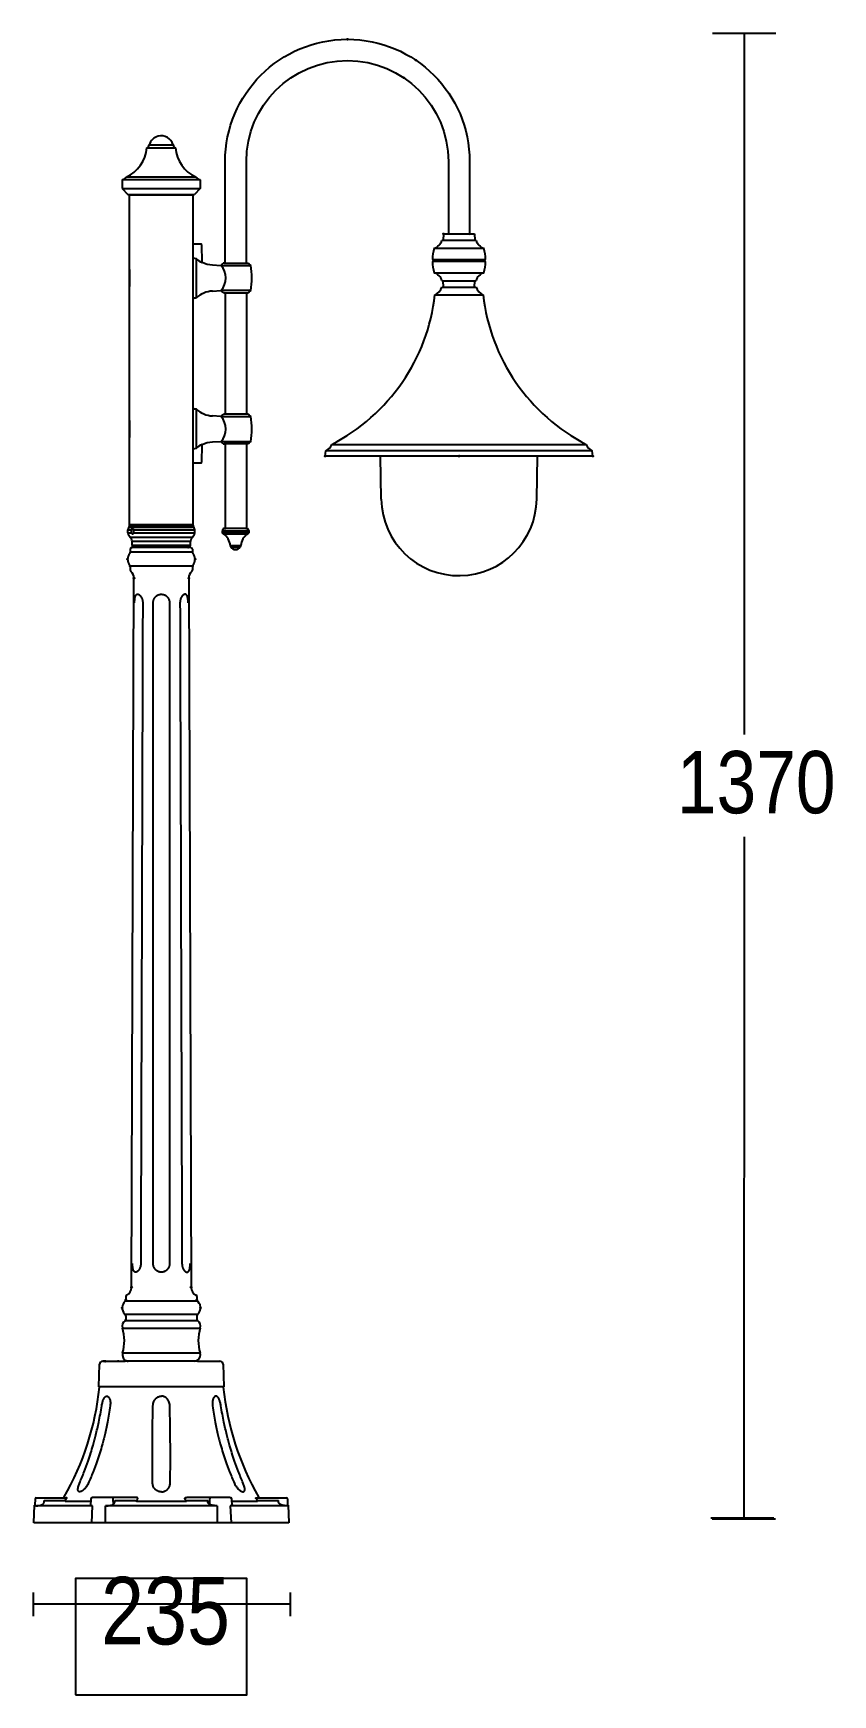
# Model space of a CAD drawing. Extents: x 1 to 153, y 0 to 316.
import ezdxf

# ---------------------------------------------------------------- set-up
doc = ezdxf.new("R2010")
doc.units = 0
doc.layers.add('LIVELLO_1', color=160, linetype='Continuous')
doc.styles.add('STD', font='txt')

# ---------------------------------------------------------------- blocks, each defined once
blk = doc.blocks.new('AI9-BLK1')
at = {"layer": 'LIVELLO_1', "color": 7}
for p, q in [((53.83, 158.04), (65.88, 158.04)), ((59.86, 158.04), (59.85, 24.53)), ((-53.99, 136.19), (-48.48, 136.19)), ((-53.51, 136.76), (-48.97, 136.76)), ((-58.65, 130.1), (-58.68, 128.45)), ((-43.82, 130.1), (-58.65, 130.1)), ((-44.62, 130.66), (-57.86, 130.66)), ((-43.82, 130.1), (-43.79, 128.45)), ((-58.68, 128.45), (-43.79, 128.45)), ((-58.68, 128.45), (-57.58, 127.35)), ((-57.58, 127.35), (-44.9, 127.35)), ((-57.27, 64.2), (-57.27, 127.18)), ((-45.12, 127.18), (-57.27, 127.18)), ((-45.12, 64.2), (-45.12, 127.18)), ((-43.79, 128.45), (-44.9, 127.35)), ((-45.12, 117.92), (-43.6, 117.92)), ((-43.44, 114.35), (-43.5, 117.81)), ((0.76, 117.09), (10.26, 117.09)), ((2.27, 118.61), (8.75, 118.61)), ((2.57, 119.83), (2.51, 118.61)), ((2.57, 119.83), (8.45, 119.83)), ((8.45, 119.83), (8.51, 118.61)), ((-44.59, 115.15), (-44.59, 107.62)), ((-41.43, 113.92), (-39.85, 113.84)), ((-39.2, 114.27), (-39.45, 114.24)), ((-39.2, 114.27), (-34.84, 114.27)), ((-34.84, 114.27), (-34.59, 114.24)), ((0.45, 114.97), (10.57, 114.97)), ((10.57, 114.56), (0.45, 114.56)), ((-57.27, 113.04), (-57.27, 109.82)), ((-39.85, 113.84), (-34.18, 113.84)), ((0.76, 112.44), (10.26, 112.44)), ((2.27, 110.92), (8.75, 110.92)), ((2.57, 109.7), (2.51, 110.92)), ((8.45, 109.7), (8.51, 110.92)), ((-41.43, 108.94), (-39.85, 109.03)), ((-34.18, 109.03), (-39.85, 109.03)), ((-39.2, 108.6), (-39.45, 108.62)), ((-39.2, 108.6), (-34.84, 108.6)), ((-39.04, 108.6), (-39.04, 85.51)), ((-35, 108.6), (-35, 85.51)), ((-34.84, 108.6), (-34.59, 108.62)), ((0.93, 108.24), (10.09, 108.24)), ((-44.59, 86.49), (-44.59, 78.96)), ((-39.45, 85.49), (-39.2, 85.51)), ((-34.84, 85.51), (-39.2, 85.51)), ((-34.59, 85.49), (-34.84, 85.51)), ((-57.27, 84.28), (-57.27, 81.07)), ((-39.85, 85.08), (-41.43, 85.17)), ((-39.85, 85.08), (-34.18, 85.08)), ((-43.5, 76.29), (-43.44, 79.75)), ((-39.85, 80.26), (-41.43, 80.18)), ((-34.18, 80.26), (-39.85, 80.26)), ((-39.45, 79.86), (-39.2, 79.84)), ((-34.84, 79.84), (-39.2, 79.84)), ((-39.04, 79.84), (-39.04, 63.73)), ((-35, 79.84), (-35, 63.73)), ((-34.59, 79.86), (-34.84, 79.84)), ((-18.74, 79.75), (29.76, 79.75)), ((-43.6, 76.19), (-45.12, 76.19)), ((30.85, 78.53), (-19.83, 78.53)), ((-9.3, 69.32), (-9.46, 77.51)), ((20.32, 69.32), (20.48, 77.51)), ((30.98, 77.51), (30.85, 78.53)), ((-57.58, 63.49), (-56.91, 63.49)), ((-57.58, 62.88), (-57.58, 63.49)), ((-45.32, 64.4), (-57.27, 64.4)), ((-57.27, 64.4), (-57.27, 64)), ((-57.27, 64.2), (-45.12, 64.2)), ((-57.27, 64), (-45.32, 64)), ((-56.51, 63.49), (-51.2, 63.49)), ((-51.2, 63.49), (-44.82, 63.49)), ((-44.82, 62.88), (-44.82, 63.49)), ((-39.58, 63.3), (-39.59, 63.08)), ((-39.29, 63.78), (-39.58, 63.3)), ((-39.58, 63.3), (-34.54, 63.3)), ((-39.29, 63.78), (-34.84, 63.78)), ((-35, 63.73), (-39.04, 63.73)), ((-34.84, 63.78), (-34.54, 63.3)), ((-34.54, 63.3), (-34.53, 63.08)), ((-57.58, 62.88), (-56.91, 62.88)), ((-57.13, 62.08), (-51.2, 62.08)), ((-56.26, 60.15), (-56.81, 60.1)), ((-56.74, 60.53), (-56.78, 61.31)), ((-56.78, 61.31), (-51.2, 61.31)), ((-56.74, 60.53), (-51.2, 60.53)), ((-56.51, 62.88), (-51.2, 62.88)), ((-56.34, 60.15), (-51.2, 60.15)), ((-46.13, 60.15), (-56.26, 60.15)), ((-51.2, 62.88), (-44.82, 62.88)), ((-51.2, 62.08), (-45.27, 62.08)), ((-51.2, 61.31), (-45.62, 61.31)), ((-51.2, 60.53), (-45.65, 60.53)), ((-51.2, 60.15), (-46.06, 60.15)), ((-46.13, 60.15), (-45.58, 60.1)), ((-45.65, 60.53), (-45.62, 61.31)), ((-39.59, 63.08), (-39.58, 62.88)), ((-39.59, 63.08), (-34.53, 63.08)), ((-34.54, 62.88), (-39.58, 62.88)), ((-39.38, 62.7), (-34.74, 62.7)), ((-38.07, 60.47), (-37.9, 60.19)), ((-38.07, 60.47), (-36.05, 60.47)), ((-37.9, 60.19), (-36.22, 60.19)), ((-36.05, 60.47), (-36.22, 60.19)), ((-34.53, 63.08), (-34.54, 62.88)), ((-57.12, 59.8), (-57.12, 59.21)), ((-45.27, 59.21), (-57.12, 59.21)), ((-45.27, 59.8), (-45.27, 59.21)), ((-57.12, 56.53), (-57.12, 55.79)), ((-45.27, 56.53), (-57.12, 56.53)), ((-56.86, -80.77), (-56.41, 54.31)), ((-45.98, 54.31), (-45.53, -80.77)), ((-45.27, 56.53), (-45.27, 55.79)), ((59.86, 5), (59.76, -124.84)), ((-44.31, -83.4), (-58.08, -83.4)), ((-57.98, -82.51), (-57.98, -83.17)), ((-44.41, -82.51), (-44.41, -83.17)), ((-58.62, -88.52), (-43.78, -88.52)), ((-44.27, -87.13), (-58.12, -87.13)), ((-44.31, -85.96), (-58.08, -85.96)), ((-57.98, -86.19), (-57.98, -86.88)), ((-44.41, -86.19), (-44.41, -86.88)), ((-62.34, -94.83), (-62.19, -94.83)), ((-62.19, -94.83), (-59.45, -94.83)), ((-59.45, -94.83), (-58.07, -94.83)), ((-58.58, -93.26), (-43.81, -93.26)), ((-44.32, -94.83), (-58.07, -94.83)), ((-44.32, -94.83), (-42.94, -94.83)), ((-42.94, -94.83), (-40.21, -94.83)), ((-40.21, -94.83), (-40.05, -94.83)), ((-63.1, -99.69), (-62.95, -95.42)), ((-39.45, -95.42), (-39.3, -99.69)), ((-51.2, -99.69), (-63.1, -99.69)), ((-39.3, -99.69), (-51.2, -99.69)), ((-75.52, -125.61), (-75.34, -122.27)), ((-75.26, -121.05), (-75.32, -122.27)), ((-75.06, -120.86), (-69.93, -120.86)), ((-64.32, -122.36), (-74.96, -122.36)), ((-73.51, -121.37), (-69.55, -121.37)), ((-69.93, -120.86), (-69.3, -120.86)), ((-69.49, -121.47), (-64.72, -121.47)), ((-64.65, -121.37), (-64.69, -122.13)), ((-64.63, -121.05), (-64.65, -121.37)), ((-64.47, -125.61), (-64.32, -122.36)), ((-56.03, -120.76), (-64.3, -120.76)), ((-51.2, -122.36), (-61.84, -122.36)), ((-61.84, -125.61), (-61.84, -122.36)), ((-60.43, -121.05), (-60.4, -122.13)), ((-60.06, -121.37), (-56.11, -121.37)), ((-55.96, -121.47), (-51.2, -121.47)), ((-51.2, -121.47), (-46.43, -121.47)), ((-40.56, -122.36), (-51.2, -122.36)), ((-38.09, -120.76), (-46.37, -120.76)), ((-46.29, -121.37), (-42.33, -121.37)), ((-41.99, -122.13), (-41.96, -121.05)), ((-40.56, -122.36), (-40.56, -125.61)), ((-27.43, -122.36), (-38.07, -122.36)), ((-38.07, -122.36), (-37.92, -125.61)), ((-37.75, -121.37), (-37.77, -121.05)), ((-37.71, -122.13), (-37.75, -121.37)), ((-37.67, -121.47), (-32.91, -121.47)), ((-33.09, -120.86), (-32.46, -120.86)), ((-32.84, -121.37), (-28.89, -121.37)), ((-32.46, -120.86), (-27.34, -120.86)), ((-27.07, -122.27), (-27.13, -121.05)), ((-27.05, -122.27), (-26.88, -125.61)), ((-64.47, -125.61), (-75.52, -125.61)), ((-61.84, -125.61), (-64.47, -125.61)), ((-51.2, -125.61), (-61.84, -125.61)), ((-40.56, -125.61), (-51.2, -125.61)), ((-37.92, -125.61), (-40.56, -125.61)), ((-26.88, -125.61), (-37.92, -125.61)), ((53.47, -124.68), (65.52, -124.68)), ((53.73, -124.82), (65.78, -124.82)), ((-75.61, -138.85), (-75.61, -143.38)), ((-26.66, -138.85), (-26.66, -143.38)), ((-26.66, -141.12), (-75.61, -141.12))]:
    blk.add_line(p, q, dxfattribs=at)
at = {"layer": 'LIVELLO_1', "color": 250}
blk.add_line((-39.56, 63.08), (-34.57, 63.08), dxfattribs=at)
at = {"layer": 'LIVELLO_1', "color": 7}
for points in [[(2.25, 109.7), (3.14, 109.7), (8.77, 109.7)], [(30.98, 77.51), (-19.96, 77.51), (-19.83, 78.53)]]:
    blk.add_lwpolyline(points, dxfattribs=at)
blk.add_lwpolyline([(-67.55, -158.35), (-34.89, -158.35), (-34.89, -136.19), (-67.55, -136.19)], close=True, dxfattribs=at)
for centre, radius in [((-34.99, 114.27), 0.0935), ((-45.12, 64.2), 0.0936), ((-46.06, 60.15), 0.0935), ((-57.12, 56.53), 0.0922), ((-45.27, 56.53), 0.0935), ((-56.86, -80.77), 0.0935), ((-45.53, -80.77), 0.0935), ((-58.66, -84.68), 0.0935), ((-61.92, -94.83), 0.095)]:
    blk.add_circle(centre, radius, dxfattribs=at)
for centre, major_axis, ratio in [((-15.76, 156.89), (0.0949, 0), 0.980078), ((-2.73, 152.91), (0.0008, -0.093), 0.98978), ((-4.99, 149.55), (0.0942, 0), 0.987311), ((2.58, 119.83), (-0.0022, -0.0956), 0.97811), ((7.54, 119.83), (-0.0007, -0.0956), 0.978353), ((2.58, 109.7), (0.0935, 0), 0.963465), ((-34.99, 79.84), (-0.0021, -0.0956), 0.97815), ((-19.96, 77.51), (0.0021, -0.0956), 0.97815), ((5.51, 77.51), (-0.0022, -0.0956), 0.97811), ((30.98, 77.51), (-0.0022, -0.0956), 0.97811), ((30.98, 77.51), (-0.0022, -0.0956), 0.97811), ((30.98, 77.51), (-0.0022, -0.0956), 0.97811), ((-39.04, 63.73), (0.0936, 0), 0.960477), ((-34.99, 63.73), (0.0935, 0), 0.96158), ((-34.99, 63.73), (0.0935, 0), 0.96158), ((-34.99, 63.73), (0.0935, 0), 0.96158), ((-56.82, 60.1), (0.0021, -0.0958), 0.976391), ((-57.63, 57.87), (0.0957, 0), 0.939694), ((-44.76, 57.87), (0.0935, 0), 0.96158), ((-56.41, 54.25), (0.0935, 0), 0.963183), ((-45.98, 54.25), (0.0935, 0), 0.963196), ((-57.98, -83.17), (0.0935, 0), 0.96158), ((-44.41, -83.17), (0.0935, 0), 0.961354), ((-43.73, -84.68), (0.0949, 0), 0.980078), ((-62.18, -94.83), (-0.0021, -0.0958), 0.976391), ((-61.97, -94.83), (-0.0009, -0.0958), 0.976579), ((-59.45, -94.83), (0.0022, -0.0958), 0.976352)]:
    blk.add_ellipse(centre, major_axis=major_axis, ratio=ratio, dxfattribs=at)
for points, knots in [([(-39.04, 114.27), (-39.04, 114.27), (-39.04, 133.6), (-39.04, 133.6), (-39.04, 146.47), (-28.62, 156.89), (-15.75, 156.89), (-2.89, 156.89), (7.53, 146.47), (7.53, 133.6), (7.53, 133.6), (7.53, 119.83), (7.53, 119.83)], [0, 0, 0, 0, 1, 1, 1, 2, 2, 2, 3, 3, 3, 4, 4, 4, 4]), ([(-35, 114.27), (-35, 114.27), (-35, 133.6), (-35, 133.6), (-35, 144.23), (-26.38, 152.84), (-15.75, 152.84), (-5.13, 152.84), (3.48, 144.23), (3.48, 133.6), (3.48, 133.6), (3.48, 119.83), (3.48, 119.83)], [0, 0, 0, 0, 1, 1, 1, 2, 2, 2, 3, 3, 3, 4, 4, 4, 4]), ([(-48.97, 136.76), (-49.29, 138.01), (-50.57, 138.76), (-51.82, 138.44), (-52.65, 138.23), (-53.29, 137.58), (-53.5, 136.76)], [0, 0, 0, 0, 1, 1, 1, 2, 2, 2, 2]), ([(0.45, 114.56), (0.56, 114.56), (0.65, 114.65), (0.65, 114.77), (0.65, 114.87), (0.56, 114.97), (0.45, 114.97)], [0, 0, 0, 0, 1, 1, 1, 2, 2, 2, 2]), ([(10.57, 114.97), (10.46, 114.97), (10.37, 114.87), (10.37, 114.77), (10.37, 114.65), (10.46, 114.56), (10.57, 114.56)], [0, 0, 0, 0, 1, 1, 1, 2, 2, 2, 2]), ([(-45.12, 86.62), (-44.96, 86.53), (-44.77, 86.49), (-44.59, 86.49), (-43.72, 85.69), (-42.61, 85.22), (-41.43, 85.17)], [0, 0, 0, 0, 1, 1, 1, 2, 2, 2, 2]), ([(-9.3, 69.32), (-9.16, 61.14), (-2.42, 54.62), (5.76, 54.76), (13.74, 54.89), (20.18, 61.33), (20.32, 69.32)], [0, 0, 0, 0, 1, 1, 1, 2, 2, 2, 2]), ([(-57.27, 64), (-57.16, 64), (-57.07, 64.08), (-57.07, 64.2), (-57.07, 64.31), (-57.16, 64.4), (-57.27, 64.4)], [0, 0, 0, 0, 1, 1, 1, 2, 2, 2, 2]), ([(-57.17, 64), (-57.06, 64), (-56.97, 64.08), (-56.97, 64.2), (-56.97, 64.31), (-57.06, 64.4), (-57.17, 64.4)], [0, 0, 0, 0, 1, 1, 1, 2, 2, 2, 2]), ([(-57.07, 64), (-56.96, 64), (-56.87, 64.08), (-56.87, 64.2), (-56.87, 64.31), (-56.96, 64.4), (-57.07, 64.4)], [0, 0, 0, 0, 1, 1, 1, 2, 2, 2, 2]), ([(-56.97, 64), (-56.86, 64), (-56.77, 64.08), (-56.77, 64.2), (-56.77, 64.31), (-56.86, 64.4), (-56.97, 64.4)], [0, 0, 0, 0, 1, 1, 1, 2, 2, 2, 2]), ([(-56.91, 63.49), (-56.9, 63.52), (-56.88, 63.55), (-56.86, 63.57), (-56.84, 63.59), (-56.82, 63.61), (-56.8, 63.64), (-56.79, 63.65), (-56.77, 63.66), (-56.75, 63.67), (-56.74, 63.68), (-56.72, 63.68), (-56.7, 63.69), (-56.69, 63.69), (-56.68, 63.69), (-56.67, 63.69), (-56.67, 63.69), (-56.65, 63.69), (-56.65, 63.69), (-56.63, 63.68), (-56.62, 63.68), (-56.6, 63.66), (-56.59, 63.66), (-56.58, 63.64), (-56.57, 63.63), (-56.55, 63.61), (-56.54, 63.59), (-56.53, 63.57), (-56.52, 63.54), (-56.52, 63.52), (-56.51, 63.49)], [0, 0, 0, 0, 1, 1, 1, 2, 2, 2, 3, 3, 3, 4, 4, 4, 5, 5, 5, 6, 6, 6, 7, 7, 7, 8, 8, 8, 9, 9, 9, 10, 10, 10, 10]), ([(-56.87, 64), (-56.75, 64), (-56.67, 64.08), (-56.67, 64.2), (-56.67, 64.31), (-56.75, 64.4), (-56.87, 64.4)], [0, 0, 0, 0, 1, 1, 1, 2, 2, 2, 2]), ([(-56.77, 64), (-56.65, 64), (-56.56, 64.08), (-56.56, 64.2), (-56.56, 64.31), (-56.65, 64.4), (-56.77, 64.4)], [0, 0, 0, 0, 1, 1, 1, 2, 2, 2, 2]), ([(-56.67, 64), (-56.55, 64), (-56.46, 64.08), (-56.46, 64.2), (-56.46, 64.31), (-56.55, 64.4), (-56.67, 64.4)], [0, 0, 0, 0, 1, 1, 1, 2, 2, 2, 2]), ([(-56.56, 64), (-56.45, 64), (-56.36, 64.08), (-56.36, 64.2), (-56.36, 64.31), (-56.45, 64.4), (-56.56, 64.4)], [0, 0, 0, 0, 1, 1, 1, 2, 2, 2, 2]), ([(-56.46, 64), (-56.35, 64), (-56.26, 64.08), (-56.26, 64.2), (-56.26, 64.31), (-56.35, 64.4), (-56.46, 64.4)], [0, 0, 0, 0, 1, 1, 1, 2, 2, 2, 2]), ([(-56.36, 64), (-56.25, 64), (-56.16, 64.08), (-56.16, 64.2), (-56.16, 64.31), (-56.25, 64.4), (-56.36, 64.4)], [0, 0, 0, 0, 1, 1, 1, 2, 2, 2, 2]), ([(-56.26, 64), (-56.15, 64), (-56.06, 64.08), (-56.06, 64.2), (-56.06, 64.31), (-56.15, 64.4), (-56.26, 64.4)], [0, 0, 0, 0, 1, 1, 1, 2, 2, 2, 2]), ([(-56.16, 64), (-56.05, 64), (-55.96, 64.08), (-55.96, 64.2), (-55.96, 64.31), (-56.05, 64.4), (-56.16, 64.4)], [0, 0, 0, 0, 1, 1, 1, 2, 2, 2, 2]), ([(-56.06, 64), (-55.95, 64), (-55.86, 64.08), (-55.86, 64.2), (-55.86, 64.31), (-55.95, 64.4), (-56.06, 64.4)], [0, 0, 0, 0, 1, 1, 1, 2, 2, 2, 2]), ([(-55.96, 64), (-55.84, 64), (-55.75, 64.08), (-55.75, 64.2), (-55.75, 64.31), (-55.84, 64.4), (-55.96, 64.4)], [0, 0, 0, 0, 1, 1, 1, 2, 2, 2, 2]), ([(-55.86, 64), (-55.74, 64), (-55.65, 64.08), (-55.65, 64.2), (-55.65, 64.31), (-55.74, 64.4), (-55.86, 64.4)], [0, 0, 0, 0, 1, 1, 1, 2, 2, 2, 2]), ([(-55.75, 64), (-55.64, 64), (-55.55, 64.08), (-55.55, 64.2), (-55.55, 64.31), (-55.64, 64.4), (-55.75, 64.4)], [0, 0, 0, 0, 1, 1, 1, 2, 2, 2, 2]), ([(-55.65, 64), (-55.54, 64), (-55.45, 64.08), (-55.45, 64.2), (-55.45, 64.31), (-55.54, 64.4), (-55.65, 64.4)], [0, 0, 0, 0, 1, 1, 1, 2, 2, 2, 2]), ([(-55.55, 64), (-55.44, 64), (-55.35, 64.08), (-55.35, 64.2), (-55.35, 64.31), (-55.44, 64.4), (-55.55, 64.4)], [0, 0, 0, 0, 1, 1, 1, 2, 2, 2, 2]), ([(-55.45, 64), (-55.34, 64), (-55.25, 64.08), (-55.25, 64.2), (-55.25, 64.31), (-55.34, 64.4), (-55.45, 64.4)], [0, 0, 0, 0, 1, 1, 1, 2, 2, 2, 2]), ([(-55.35, 64), (-55.24, 64), (-55.15, 64.08), (-55.15, 64.2), (-55.15, 64.31), (-55.24, 64.4), (-55.35, 64.4)], [0, 0, 0, 0, 1, 1, 1, 2, 2, 2, 2]), ([(-55.25, 64), (-55.13, 64), (-55.04, 64.08), (-55.04, 64.2), (-55.04, 64.31), (-55.13, 64.4), (-55.25, 64.4)], [0, 0, 0, 0, 1, 1, 1, 2, 2, 2, 2]), ([(-55.15, 64), (-55.03, 64), (-54.94, 64.08), (-54.94, 64.2), (-54.94, 64.31), (-55.03, 64.4), (-55.15, 64.4)], [0, 0, 0, 0, 1, 1, 1, 2, 2, 2, 2]), ([(-55.04, 64), (-54.93, 64), (-54.84, 64.08), (-54.84, 64.2), (-54.84, 64.31), (-54.93, 64.4), (-55.04, 64.4)], [0, 0, 0, 0, 1, 1, 1, 2, 2, 2, 2]), ([(-54.94, 64), (-54.83, 64), (-54.74, 64.08), (-54.74, 64.2), (-54.74, 64.31), (-54.83, 64.4), (-54.94, 64.4)], [0, 0, 0, 0, 1, 1, 1, 2, 2, 2, 2]), ([(-54.84, 64), (-54.73, 64), (-54.64, 64.08), (-54.64, 64.2), (-54.64, 64.31), (-54.73, 64.4), (-54.84, 64.4)], [0, 0, 0, 0, 1, 1, 1, 2, 2, 2, 2]), ([(-54.74, 64), (-54.63, 64), (-54.54, 64.08), (-54.54, 64.2), (-54.54, 64.31), (-54.63, 64.4), (-54.74, 64.4)], [0, 0, 0, 0, 1, 1, 1, 2, 2, 2, 2]), ([(-54.64, 64), (-54.53, 64), (-54.44, 64.08), (-54.44, 64.2), (-54.44, 64.31), (-54.53, 64.4), (-54.64, 64.4)], [0, 0, 0, 0, 1, 1, 1, 2, 2, 2, 2]), ([(-54.54, 64), (-54.43, 64), (-54.34, 64.08), (-54.34, 64.2), (-54.34, 64.31), (-54.43, 64.4), (-54.54, 64.4)], [0, 0, 0, 0, 1, 1, 1, 2, 2, 2, 2]), ([(-54.44, 64), (-54.33, 64), (-54.23, 64.08), (-54.23, 64.2), (-54.23, 64.31), (-54.33, 64.4), (-54.44, 64.4)], [0, 0, 0, 0, 1, 1, 1, 2, 2, 2, 2]), ([(-54.34, 64), (-54.22, 64), (-54.13, 64.08), (-54.13, 64.2), (-54.13, 64.31), (-54.22, 64.4), (-54.34, 64.4)], [0, 0, 0, 0, 1, 1, 1, 2, 2, 2, 2]), ([(-54.23, 64), (-54.12, 64), (-54.03, 64.08), (-54.03, 64.2), (-54.03, 64.31), (-54.12, 64.4), (-54.23, 64.4)], [0, 0, 0, 0, 1, 1, 1, 2, 2, 2, 2]), ([(-54.13, 64), (-54.02, 64), (-53.93, 64.08), (-53.93, 64.2), (-53.93, 64.31), (-54.02, 64.4), (-54.13, 64.4)], [0, 0, 0, 0, 1, 1, 1, 2, 2, 2, 2]), ([(-54.03, 64), (-53.92, 64), (-53.83, 64.08), (-53.83, 64.2), (-53.83, 64.31), (-53.92, 64.4), (-54.03, 64.4)], [0, 0, 0, 0, 1, 1, 1, 2, 2, 2, 2]), ([(-53.93, 64), (-53.82, 64), (-53.73, 64.08), (-53.73, 64.2), (-53.73, 64.31), (-53.82, 64.4), (-53.93, 64.4)], [0, 0, 0, 0, 1, 1, 1, 2, 2, 2, 2]), ([(-53.83, 64), (-53.72, 64), (-53.63, 64.08), (-53.63, 64.2), (-53.63, 64.31), (-53.72, 64.4), (-53.83, 64.4)], [0, 0, 0, 0, 1, 1, 1, 2, 2, 2, 2]), ([(-53.73, 64), (-53.61, 64), (-53.53, 64.08), (-53.53, 64.2), (-53.53, 64.31), (-53.61, 64.4), (-53.73, 64.4)], [0, 0, 0, 0, 1, 1, 1, 2, 2, 2, 2]), ([(-53.63, 64), (-53.51, 64), (-53.43, 64.08), (-53.43, 64.2), (-53.43, 64.31), (-53.51, 64.4), (-53.63, 64.4)], [0, 0, 0, 0, 1, 1, 1, 2, 2, 2, 2]), ([(-53.53, 64), (-53.41, 64), (-53.32, 64.08), (-53.32, 64.2), (-53.32, 64.31), (-53.41, 64.4), (-53.53, 64.4)], [0, 0, 0, 0, 1, 1, 1, 2, 2, 2, 2]), ([(-53.43, 64), (-53.31, 64), (-53.22, 64.08), (-53.22, 64.2), (-53.22, 64.31), (-53.31, 64.4), (-53.43, 64.4)], [0, 0, 0, 0, 1, 1, 1, 2, 2, 2, 2]), ([(-53.32, 64), (-53.21, 64), (-53.12, 64.08), (-53.12, 64.2), (-53.12, 64.31), (-53.21, 64.4), (-53.32, 64.4)], [0, 0, 0, 0, 1, 1, 1, 2, 2, 2, 2]), ([(-53.22, 64), (-53.11, 64), (-53.02, 64.08), (-53.02, 64.2), (-53.02, 64.31), (-53.11, 64.4), (-53.22, 64.4)], [0, 0, 0, 0, 1, 1, 1, 2, 2, 2, 2]), ([(-53.12, 64), (-53.01, 64), (-52.92, 64.08), (-52.92, 64.2), (-52.92, 64.31), (-53.01, 64.4), (-53.12, 64.4)], [0, 0, 0, 0, 1, 1, 1, 2, 2, 2, 2]), ([(-53.02, 64), (-52.91, 64), (-52.82, 64.08), (-52.82, 64.2), (-52.82, 64.31), (-52.91, 64.4), (-53.02, 64.4)], [0, 0, 0, 0, 1, 1, 1, 2, 2, 2, 2]), ([(-52.92, 64), (-52.81, 64), (-52.72, 64.08), (-52.72, 64.2), (-52.72, 64.31), (-52.81, 64.4), (-52.92, 64.4)], [0, 0, 0, 0, 1, 1, 1, 2, 2, 2, 2]), ([(-52.82, 64), (-52.7, 64), (-52.62, 64.08), (-52.62, 64.2), (-52.62, 64.31), (-52.7, 64.4), (-52.82, 64.4)], [0, 0, 0, 0, 1, 1, 1, 2, 2, 2, 2]), ([(-52.72, 64), (-52.6, 64), (-52.52, 64.08), (-52.52, 64.2), (-52.52, 64.31), (-52.6, 64.4), (-52.72, 64.4)], [0, 0, 0, 0, 1, 1, 1, 2, 2, 2, 2]), ([(-52.62, 64), (-52.5, 64), (-52.41, 64.08), (-52.41, 64.2), (-52.41, 64.31), (-52.5, 64.4), (-52.62, 64.4)], [0, 0, 0, 0, 1, 1, 1, 2, 2, 2, 2]), ([(-52.52, 64), (-52.4, 64), (-52.31, 64.08), (-52.31, 64.2), (-52.31, 64.31), (-52.4, 64.4), (-52.52, 64.4)], [0, 0, 0, 0, 1, 1, 1, 2, 2, 2, 2]), ([(-52.41, 64), (-52.3, 64), (-52.21, 64.08), (-52.21, 64.2), (-52.21, 64.31), (-52.3, 64.4), (-52.41, 64.4)], [0, 0, 0, 0, 1, 1, 1, 2, 2, 2, 2]), ([(-52.31, 64), (-52.2, 64), (-52.11, 64.08), (-52.11, 64.2), (-52.11, 64.31), (-52.2, 64.4), (-52.31, 64.4)], [0, 0, 0, 0, 1, 1, 1, 2, 2, 2, 2]), ([(-52.21, 64), (-52.1, 64), (-52.01, 64.08), (-52.01, 64.2), (-52.01, 64.31), (-52.1, 64.4), (-52.21, 64.4)], [0, 0, 0, 0, 1, 1, 1, 2, 2, 2, 2]), ([(-52.11, 64), (-52, 64), (-51.91, 64.08), (-51.91, 64.2), (-51.91, 64.31), (-52, 64.4), (-52.11, 64.4)], [0, 0, 0, 0, 1, 1, 1, 2, 2, 2, 2]), ([(-52.01, 64), (-51.89, 64), (-51.8, 64.08), (-51.8, 64.2), (-51.8, 64.31), (-51.89, 64.4), (-52.01, 64.4)], [0, 0, 0, 0, 1, 1, 1, 2, 2, 2, 2]), ([(-51.91, 64), (-51.8, 64), (-51.7, 64.08), (-51.7, 64.2), (-51.7, 64.31), (-51.8, 64.4), (-51.91, 64.4)], [0, 0, 0, 0, 1, 1, 1, 2, 2, 2, 2]), ([(-51.8, 64), (-51.69, 64), (-51.6, 64.08), (-51.6, 64.2), (-51.6, 64.31), (-51.69, 64.4), (-51.8, 64.4)], [0, 0, 0, 0, 1, 1, 1, 2, 2, 2, 2]), ([(-51.7, 64), (-51.59, 64), (-51.5, 64.08), (-51.5, 64.2), (-51.5, 64.31), (-51.59, 64.4), (-51.7, 64.4)], [0, 0, 0, 0, 1, 1, 1, 2, 2, 2, 2]), ([(-51.6, 64), (-51.49, 64), (-51.4, 64.08), (-51.4, 64.2), (-51.4, 64.31), (-51.49, 64.4), (-51.6, 64.4)], [0, 0, 0, 0, 1, 1, 1, 2, 2, 2, 2]), ([(-51.5, 64), (-51.39, 64), (-51.3, 64.08), (-51.3, 64.2), (-51.3, 64.31), (-51.39, 64.4), (-51.5, 64.4)], [0, 0, 0, 0, 1, 1, 1, 2, 2, 2, 2]), ([(-51.4, 64), (-51.29, 64), (-51.2, 64.08), (-51.2, 64.2), (-51.2, 64.31), (-51.29, 64.4), (-51.4, 64.4)], [0, 0, 0, 0, 1, 1, 1, 2, 2, 2, 2]), ([(-51.3, 64), (-51.19, 64), (-51.09, 64.08), (-51.09, 64.2), (-51.09, 64.31), (-51.19, 64.4), (-51.3, 64.4)], [0, 0, 0, 0, 1, 1, 1, 2, 2, 2, 2]), ([(-51.2, 64), (-51.09, 64), (-50.99, 64.08), (-50.99, 64.2), (-50.99, 64.31), (-51.09, 64.4), (-51.2, 64.4)], [0, 0, 0, 0, 1, 1, 1, 2, 2, 2, 2]), ([(-51.09, 64), (-50.98, 64), (-50.89, 64.08), (-50.89, 64.2), (-50.89, 64.31), (-50.98, 64.4), (-51.09, 64.4)], [0, 0, 0, 0, 1, 1, 1, 2, 2, 2, 2]), ([(-50.99, 64), (-50.88, 64), (-50.79, 64.08), (-50.79, 64.2), (-50.79, 64.31), (-50.88, 64.4), (-50.99, 64.4)], [0, 0, 0, 0, 1, 1, 1, 2, 2, 2, 2]), ([(-50.89, 64), (-50.78, 64), (-50.69, 64.08), (-50.69, 64.2), (-50.69, 64.31), (-50.78, 64.4), (-50.89, 64.4)], [0, 0, 0, 0, 1, 1, 1, 2, 2, 2, 2]), ([(-50.79, 64), (-50.68, 64), (-50.59, 64.08), (-50.59, 64.2), (-50.59, 64.31), (-50.68, 64.4), (-50.79, 64.4)], [0, 0, 0, 0, 1, 1, 1, 2, 2, 2, 2]), ([(-50.69, 64), (-50.58, 64), (-50.49, 64.08), (-50.49, 64.2), (-50.49, 64.31), (-50.58, 64.4), (-50.69, 64.4)], [0, 0, 0, 0, 1, 1, 1, 2, 2, 2, 2]), ([(-50.59, 64), (-50.48, 64), (-50.39, 64.08), (-50.39, 64.2), (-50.39, 64.31), (-50.48, 64.4), (-50.59, 64.4)], [0, 0, 0, 0, 1, 1, 1, 2, 2, 2, 2]), ([(-50.49, 64), (-50.37, 64), (-50.29, 64.08), (-50.29, 64.2), (-50.29, 64.31), (-50.37, 64.4), (-50.49, 64.4)], [0, 0, 0, 0, 1, 1, 1, 2, 2, 2, 2]), ([(-50.39, 64), (-50.27, 64), (-50.18, 64.08), (-50.18, 64.2), (-50.18, 64.31), (-50.27, 64.4), (-50.39, 64.4)], [0, 0, 0, 0, 1, 1, 1, 2, 2, 2, 2]), ([(-50.29, 64), (-50.17, 64), (-50.08, 64.08), (-50.08, 64.2), (-50.08, 64.31), (-50.17, 64.4), (-50.29, 64.4)], [0, 0, 0, 0, 1, 1, 1, 2, 2, 2, 2]), ([(-50.18, 64), (-50.07, 64), (-49.98, 64.08), (-49.98, 64.2), (-49.98, 64.31), (-50.07, 64.4), (-50.18, 64.4)], [0, 0, 0, 0, 1, 1, 1, 2, 2, 2, 2]), ([(-50.08, 64), (-49.97, 64), (-49.88, 64.08), (-49.88, 64.2), (-49.88, 64.31), (-49.97, 64.4), (-50.08, 64.4)], [0, 0, 0, 0, 1, 1, 1, 2, 2, 2, 2]), ([(-49.98, 64), (-49.87, 64), (-49.78, 64.08), (-49.78, 64.2), (-49.78, 64.31), (-49.87, 64.4), (-49.98, 64.4)], [0, 0, 0, 0, 1, 1, 1, 2, 2, 2, 2]), ([(-49.88, 64), (-49.77, 64), (-49.68, 64.08), (-49.68, 64.2), (-49.68, 64.31), (-49.77, 64.4), (-49.88, 64.4)], [0, 0, 0, 0, 1, 1, 1, 2, 2, 2, 2]), ([(-49.78, 64), (-49.67, 64), (-49.58, 64.08), (-49.58, 64.2), (-49.58, 64.31), (-49.67, 64.4), (-49.78, 64.4)], [0, 0, 0, 0, 1, 1, 1, 2, 2, 2, 2]), ([(-49.68, 64), (-49.57, 64), (-49.48, 64.08), (-49.48, 64.2), (-49.48, 64.31), (-49.57, 64.4), (-49.68, 64.4)], [0, 0, 0, 0, 1, 1, 1, 2, 2, 2, 2]), ([(-49.58, 64), (-49.46, 64), (-49.37, 64.08), (-49.37, 64.2), (-49.37, 64.31), (-49.46, 64.4), (-49.58, 64.4)], [0, 0, 0, 0, 1, 1, 1, 2, 2, 2, 2]), ([(-49.48, 64), (-49.36, 64), (-49.27, 64.08), (-49.27, 64.2), (-49.27, 64.31), (-49.36, 64.4), (-49.48, 64.4)], [0, 0, 0, 0, 1, 1, 1, 2, 2, 2, 2]), ([(-49.37, 64), (-49.26, 64), (-49.17, 64.08), (-49.17, 64.2), (-49.17, 64.31), (-49.26, 64.4), (-49.37, 64.4)], [0, 0, 0, 0, 1, 1, 1, 2, 2, 2, 2]), ([(-49.27, 64), (-49.16, 64), (-49.07, 64.08), (-49.07, 64.2), (-49.07, 64.31), (-49.16, 64.4), (-49.27, 64.4)], [0, 0, 0, 0, 1, 1, 1, 2, 2, 2, 2]), ([(-49.17, 64), (-49.06, 64), (-48.97, 64.08), (-48.97, 64.2), (-48.97, 64.31), (-49.06, 64.4), (-49.17, 64.4)], [0, 0, 0, 0, 1, 1, 1, 2, 2, 2, 2]), ([(-49.07, 64), (-48.96, 64), (-48.87, 64.08), (-48.87, 64.2), (-48.87, 64.31), (-48.96, 64.4), (-49.07, 64.4)], [0, 0, 0, 0, 1, 1, 1, 2, 2, 2, 2]), ([(-48.97, 64), (-48.86, 64), (-48.77, 64.08), (-48.77, 64.2), (-48.77, 64.31), (-48.86, 64.4), (-48.97, 64.4)], [0, 0, 0, 0, 1, 1, 1, 2, 2, 2, 2]), ([(-48.87, 64), (-48.76, 64), (-48.67, 64.08), (-48.67, 64.2), (-48.67, 64.31), (-48.76, 64.4), (-48.87, 64.4)], [0, 0, 0, 0, 1, 1, 1, 2, 2, 2, 2]), ([(-48.77, 64), (-48.65, 64), (-48.56, 64.08), (-48.56, 64.2), (-48.56, 64.31), (-48.65, 64.4), (-48.77, 64.4)], [0, 0, 0, 0, 1, 1, 1, 2, 2, 2, 2]), ([(-48.67, 64), (-48.55, 64), (-48.46, 64.08), (-48.46, 64.2), (-48.46, 64.31), (-48.55, 64.4), (-48.67, 64.4)], [0, 0, 0, 0, 1, 1, 1, 2, 2, 2, 2]), ([(-48.56, 64), (-48.45, 64), (-48.36, 64.08), (-48.36, 64.2), (-48.36, 64.31), (-48.45, 64.4), (-48.56, 64.4)], [0, 0, 0, 0, 1, 1, 1, 2, 2, 2, 2]), ([(-48.46, 64), (-48.35, 64), (-48.26, 64.08), (-48.26, 64.2), (-48.26, 64.31), (-48.35, 64.4), (-48.46, 64.4)], [0, 0, 0, 0, 1, 1, 1, 2, 2, 2, 2]), ([(-48.36, 64), (-48.25, 64), (-48.16, 64.08), (-48.16, 64.2), (-48.16, 64.31), (-48.25, 64.4), (-48.36, 64.4)], [0, 0, 0, 0, 1, 1, 1, 2, 2, 2, 2]), ([(-48.26, 64), (-48.15, 64), (-48.05, 64.08), (-48.05, 64.2), (-48.05, 64.31), (-48.15, 64.4), (-48.26, 64.4)], [0, 0, 0, 0, 1, 1, 1, 2, 2, 2, 2]), ([(-48.16, 64), (-48.05, 64), (-47.96, 64.08), (-47.96, 64.2), (-47.96, 64.31), (-48.05, 64.4), (-48.16, 64.4)], [0, 0, 0, 0, 1, 1, 1, 2, 2, 2, 2]), ([(-48.05, 64), (-47.95, 64), (-47.85, 64.08), (-47.85, 64.2), (-47.85, 64.31), (-47.95, 64.4), (-48.05, 64.4)], [0, 0, 0, 0, 1, 1, 1, 2, 2, 2, 2]), ([(-47.96, 64), (-47.85, 64), (-47.75, 64.08), (-47.75, 64.2), (-47.75, 64.31), (-47.85, 64.4), (-47.96, 64.4)], [0, 0, 0, 0, 1, 1, 1, 2, 2, 2, 2]), ([(-47.85, 64), (-47.74, 64), (-47.65, 64.08), (-47.65, 64.2), (-47.65, 64.31), (-47.74, 64.4), (-47.85, 64.4)], [0, 0, 0, 0, 1, 1, 1, 2, 2, 2, 2]), ([(-47.75, 64), (-47.64, 64), (-47.55, 64.08), (-47.55, 64.2), (-47.55, 64.31), (-47.64, 64.4), (-47.75, 64.4)], [0, 0, 0, 0, 1, 1, 1, 2, 2, 2, 2]), ([(-47.65, 64), (-47.54, 64), (-47.45, 64.08), (-47.45, 64.2), (-47.45, 64.31), (-47.54, 64.4), (-47.65, 64.4)], [0, 0, 0, 0, 1, 1, 1, 2, 2, 2, 2]), ([(-47.55, 64), (-47.44, 64), (-47.35, 64.08), (-47.35, 64.2), (-47.35, 64.31), (-47.44, 64.4), (-47.55, 64.4)], [0, 0, 0, 0, 1, 1, 1, 2, 2, 2, 2]), ([(-47.45, 64), (-47.34, 64), (-47.25, 64.08), (-47.25, 64.2), (-47.25, 64.31), (-47.34, 64.4), (-47.45, 64.4)], [0, 0, 0, 0, 1, 1, 1, 2, 2, 2, 2]), ([(-47.35, 64), (-47.24, 64), (-47.14, 64.08), (-47.14, 64.2), (-47.14, 64.31), (-47.24, 64.4), (-47.35, 64.4)], [0, 0, 0, 0, 1, 1, 1, 2, 2, 2, 2]), ([(-47.25, 64), (-47.13, 64), (-47.05, 64.08), (-47.05, 64.2), (-47.05, 64.31), (-47.13, 64.4), (-47.25, 64.4)], [0, 0, 0, 0, 1, 1, 1, 2, 2, 2, 2]), ([(-47.14, 64), (-47.03, 64), (-46.94, 64.08), (-46.94, 64.2), (-46.94, 64.31), (-47.03, 64.4), (-47.14, 64.4)], [0, 0, 0, 0, 1, 1, 1, 2, 2, 2, 2]), ([(-47.05, 64), (-46.93, 64), (-46.84, 64.08), (-46.84, 64.2), (-46.84, 64.31), (-46.93, 64.4), (-47.05, 64.4)], [0, 0, 0, 0, 1, 1, 1, 2, 2, 2, 2]), ([(-46.94, 64), (-46.83, 64), (-46.74, 64.08), (-46.74, 64.2), (-46.74, 64.31), (-46.83, 64.4), (-46.94, 64.4)], [0, 0, 0, 0, 1, 1, 1, 2, 2, 2, 2]), ([(-46.84, 64), (-46.73, 64), (-46.64, 64.08), (-46.64, 64.2), (-46.64, 64.31), (-46.73, 64.4), (-46.84, 64.4)], [0, 0, 0, 0, 1, 1, 1, 2, 2, 2, 2]), ([(-46.74, 64), (-46.63, 64), (-46.54, 64.08), (-46.54, 64.2), (-46.54, 64.31), (-46.63, 64.4), (-46.74, 64.4)], [0, 0, 0, 0, 1, 1, 1, 2, 2, 2, 2]), ([(-46.64, 64), (-46.53, 64), (-46.44, 64.08), (-46.44, 64.2), (-46.44, 64.31), (-46.53, 64.4), (-46.64, 64.4)], [0, 0, 0, 0, 1, 1, 1, 2, 2, 2, 2]), ([(-46.54, 64), (-46.42, 64), (-46.34, 64.08), (-46.34, 64.2), (-46.34, 64.31), (-46.42, 64.4), (-46.54, 64.4)], [0, 0, 0, 0, 1, 1, 1, 2, 2, 2, 2]), ([(-46.44, 64), (-46.32, 64), (-46.23, 64.08), (-46.23, 64.2), (-46.23, 64.31), (-46.32, 64.4), (-46.44, 64.4)], [0, 0, 0, 0, 1, 1, 1, 2, 2, 2, 2]), ([(-46.34, 64), (-46.22, 64), (-46.13, 64.08), (-46.13, 64.2), (-46.13, 64.31), (-46.22, 64.4), (-46.34, 64.4)], [0, 0, 0, 0, 1, 1, 1, 2, 2, 2, 2]), ([(-46.23, 64), (-46.12, 64), (-46.03, 64.08), (-46.03, 64.2), (-46.03, 64.31), (-46.12, 64.4), (-46.23, 64.4)], [0, 0, 0, 0, 1, 1, 1, 2, 2, 2, 2]), ([(-46.13, 64), (-46.02, 64), (-45.93, 64.08), (-45.93, 64.2), (-45.93, 64.31), (-46.02, 64.4), (-46.13, 64.4)], [0, 0, 0, 0, 1, 1, 1, 2, 2, 2, 2]), ([(-46.03, 64), (-45.92, 64), (-45.83, 64.08), (-45.83, 64.2), (-45.83, 64.31), (-45.92, 64.4), (-46.03, 64.4)], [0, 0, 0, 0, 1, 1, 1, 2, 2, 2, 2]), ([(-45.93, 64), (-45.82, 64), (-45.73, 64.08), (-45.73, 64.2), (-45.73, 64.31), (-45.82, 64.4), (-45.93, 64.4)], [0, 0, 0, 0, 1, 1, 1, 2, 2, 2, 2]), ([(-45.83, 64), (-45.72, 64), (-45.63, 64.08), (-45.63, 64.2), (-45.63, 64.31), (-45.72, 64.4), (-45.83, 64.4)], [0, 0, 0, 0, 1, 1, 1, 2, 2, 2, 2]), ([(-45.73, 64), (-45.62, 64), (-45.53, 64.08), (-45.53, 64.2), (-45.53, 64.31), (-45.62, 64.4), (-45.73, 64.4)], [0, 0, 0, 0, 1, 1, 1, 2, 2, 2, 2]), ([(-45.63, 64), (-45.51, 64), (-45.43, 64.08), (-45.43, 64.2), (-45.43, 64.31), (-45.51, 64.4), (-45.63, 64.4)], [0, 0, 0, 0, 1, 1, 1, 2, 2, 2, 2]), ([(-45.53, 64), (-45.41, 64), (-45.32, 64.08), (-45.32, 64.2), (-45.32, 64.31), (-45.41, 64.4), (-45.53, 64.4)], [0, 0, 0, 0, 1, 1, 1, 2, 2, 2, 2]), ([(-45.43, 64), (-45.31, 64), (-45.22, 64.08), (-45.22, 64.2), (-45.22, 64.31), (-45.31, 64.4), (-45.43, 64.4)], [0, 0, 0, 0, 1, 1, 1, 2, 2, 2, 2]), ([(-45.32, 64), (-45.21, 64), (-45.12, 64.08), (-45.12, 64.2), (-45.12, 64.31), (-45.21, 64.4), (-45.32, 64.4)], [0, 0, 0, 0, 1, 1, 1, 2, 2, 2, 2]), ([(-56.51, 62.88), (-56.52, 62.85), (-56.52, 62.83), (-56.53, 62.8), (-56.54, 62.78), (-56.55, 62.76), (-56.57, 62.74), (-56.58, 62.73), (-56.59, 62.71), (-56.6, 62.7), (-56.62, 62.69), (-56.63, 62.69), (-56.65, 62.68), (-56.65, 62.68), (-56.67, 62.68), (-56.67, 62.68), (-56.68, 62.68), (-56.69, 62.68), (-56.7, 62.68), (-56.72, 62.69), (-56.74, 62.69), (-56.75, 62.7), (-56.77, 62.71), (-56.79, 62.72), (-56.8, 62.73), (-56.82, 62.75), (-56.84, 62.77), (-56.86, 62.8), (-56.88, 62.82), (-56.9, 62.85), (-56.91, 62.88)], [0, 0, 0, 0, 1, 1, 1, 2, 2, 2, 3, 3, 3, 4, 4, 4, 5, 5, 5, 6, 6, 6, 7, 7, 7, 8, 8, 8, 9, 9, 9, 10, 10, 10, 10]), ([(-37.9, 60.19), (-37.73, 59.88), (-37.41, 59.7), (-37.06, 59.7), (-37.06, 59.7), (-37.06, 59.7), (-37.06, 59.7)], [0, 0, 0, 0, 1, 1, 1, 2, 2, 2, 2]), ([(-56.3, 49.56), (-56.3, 49.62), (-56.3, 49.68), (-56.3, 49.75), (-56.3, 49.8), (-56.29, 49.86), (-56.29, 49.91), (-56.29, 49.96), (-56.29, 50), (-56.28, 50.04), (-56.28, 50.08), (-56.28, 50.13), (-56.27, 50.16), (-56.27, 50.2), (-56.27, 50.22), (-56.26, 50.25), (-56.26, 50.28), (-56.26, 50.31), (-56.25, 50.34), (-56.25, 50.36), (-56.25, 50.39), (-56.24, 50.42), (-56.24, 50.45), (-56.23, 50.48), (-56.23, 50.5), (-56.22, 50.53), (-56.22, 50.56), (-56.21, 50.58), (-56.21, 50.61), (-56.2, 50.63), (-56.19, 50.66), (-56.19, 50.68), (-56.18, 50.71), (-56.17, 50.73), (-56.17, 50.75), (-56.16, 50.78), (-56.15, 50.8), (-56.15, 50.82), (-56.14, 50.84), (-56.13, 50.86), (-56.12, 50.88), (-56.11, 50.9), (-56.1, 50.92), (-56.09, 50.94), (-56.09, 50.95), (-56.08, 50.97), (-56.07, 50.98), (-56.06, 51), (-56.05, 51.01), (-56.04, 51.03), (-56.03, 51.04), (-56.02, 51.05), (-56.01, 51.07), (-56, 51.08), (-56, 51.09), (-55.98, 51.1), (-55.97, 51.11), (-55.97, 51.12), (-55.95, 51.13), (-55.94, 51.14), (-55.93, 51.14), (-55.92, 51.15), (-55.91, 51.16), (-55.9, 51.17), (-55.89, 51.17), (-55.88, 51.18), (-55.87, 51.19), (-55.85, 51.19), (-55.84, 51.2), (-55.83, 51.2), (-55.82, 51.2), (-55.81, 51.21), (-55.8, 51.21), (-55.78, 51.21), (-55.77, 51.21), (-55.76, 51.21), (-55.74, 51.21), (-55.73, 51.21), (-55.72, 51.21), (-55.71, 51.21), (-55.7, 51.21), (-55.68, 51.21), (-55.67, 51.21), (-55.65, 51.21), (-55.64, 51.21), (-55.63, 51.2), (-55.61, 51.2), (-55.6, 51.2), (-55.59, 51.19), (-55.57, 51.19), (-55.56, 51.18), (-55.55, 51.18), (-55.53, 51.17), (-55.52, 51.17), (-55.51, 51.16), (-55.49, 51.15), (-55.48, 51.14), (-55.46, 51.14), (-55.45, 51.13), (-55.44, 51.12), (-55.42, 51.11), (-55.41, 51.1), (-55.39, 51.09), (-55.38, 51.08), (-55.36, 51.07), (-55.35, 51.05), (-55.33, 51.04), (-55.32, 51.03), (-55.3, 51.01), (-55.29, 51), (-55.27, 50.99), (-55.26, 50.97), (-55.24, 50.95), (-55.23, 50.94), (-55.21, 50.92), (-55.19, 50.9), (-55.18, 50.88), (-55.16, 50.86), (-55.15, 50.84), (-55.13, 50.82), (-55.12, 50.8), (-55.1, 50.78), (-55.09, 50.76), (-55.07, 50.73), (-55.06, 50.71), (-55.04, 50.69), (-55.03, 50.66), (-55.01, 50.64), (-55, 50.61), (-54.99, 50.59), (-54.97, 50.56), (-54.96, 50.53), (-54.95, 50.5), (-54.93, 50.48), (-54.92, 50.45), (-54.91, 50.42), (-54.9, 50.39), (-54.89, 50.36), (-54.88, 50.34), (-54.87, 50.31), (-54.86, 50.28), (-54.85, 50.25), (-54.84, 50.22), (-54.83, 50.2), (-54.82, 50.17), (-54.82, 50.13), (-54.8, 50.09), (-54.8, 50.04), (-54.79, 50), (-54.78, 49.96), (-54.77, 49.91), (-54.76, 49.86), (-54.76, 49.8), (-54.75, 49.75), (-54.75, 49.68), (-54.75, 49.62), (-54.75, 49.56)], [0, 0, 0, 0, 1, 1, 1, 2, 2, 2, 3, 3, 3, 4, 4, 4, 5, 5, 5, 6, 6, 6, 7, 7, 7, 8, 8, 8, 9, 9, 9, 10, 10, 10, 11, 11, 11, 12, 12, 12, 13, 13, 13, 14, 14, 14, 15, 15, 15, 16, 16, 16, 17, 17, 17, 18, 18, 18, 19, 19, 19, 20, 20, 20, 21, 21, 21, 22, 22, 22, 23, 23, 23, 24, 24, 24, 25, 25, 25, 26, 26, 26, 27, 27, 27, 28, 28, 28, 29, 29, 29, 30, 30, 30, 31, 31, 31, 32, 32, 32, 33, 33, 33, 34, 34, 34, 35, 35, 35, 36, 36, 36, 37, 37, 37, 38, 38, 38, 39, 39, 39, 40, 40, 40, 41, 41, 41, 42, 42, 42, 43, 43, 43, 44, 44, 44, 45, 45, 45, 46, 46, 46, 47, 47, 47, 48, 48, 48, 49, 49, 49, 50, 50, 50, 51, 51, 51, 52, 52, 52, 52]), ([(-52.75, 49.56), (-52.75, 49.62), (-52.75, 49.68), (-52.74, 49.73), (-52.74, 49.79), (-52.73, 49.84), (-52.72, 49.89), (-52.71, 49.93), (-52.7, 49.97), (-52.69, 50.01), (-52.68, 50.05), (-52.67, 50.09), (-52.66, 50.13), (-52.65, 50.16), (-52.64, 50.18), (-52.63, 50.21), (-52.62, 50.24), (-52.61, 50.27), (-52.6, 50.29), (-52.58, 50.32), (-52.57, 50.35), (-52.55, 50.37), (-52.54, 50.4), (-52.52, 50.43), (-52.51, 50.45), (-52.49, 50.48), (-52.48, 50.5), (-52.46, 50.53), (-52.44, 50.56), (-52.43, 50.58), (-52.41, 50.6), (-52.39, 50.63), (-52.37, 50.65), (-52.35, 50.68), (-52.33, 50.7), (-52.31, 50.72), (-52.29, 50.74), (-52.27, 50.76), (-52.25, 50.78), (-52.23, 50.81), (-52.21, 50.82), (-52.19, 50.84), (-52.17, 50.86), (-52.14, 50.88), (-52.12, 50.9), (-52.1, 50.91), (-52.08, 50.93), (-52.05, 50.95), (-52.03, 50.96), (-52.01, 50.97), (-51.98, 50.99), (-51.97, 51.01), (-51.94, 51.02), (-51.92, 51.03), (-51.89, 51.05), (-51.87, 51.06), (-51.85, 51.07), (-51.82, 51.08), (-51.8, 51.09), (-51.78, 51.1), (-51.76, 51.1), (-51.74, 51.12), (-51.71, 51.12), (-51.69, 51.13), (-51.67, 51.14), (-51.65, 51.14), (-51.63, 51.15), (-51.6, 51.16), (-51.57, 51.17), (-51.54, 51.18), (-51.51, 51.18), (-51.48, 51.19), (-51.45, 51.19), (-51.41, 51.2), (-51.37, 51.21), (-51.33, 51.21), (-51.28, 51.21), (-51.24, 51.21), (-51.2, 51.21)], [0, 0, 0, 0, 1, 1, 1, 2, 2, 2, 3, 3, 3, 4, 4, 4, 5, 5, 5, 6, 6, 6, 7, 7, 7, 8, 8, 8, 9, 9, 9, 10, 10, 10, 11, 11, 11, 12, 12, 12, 13, 13, 13, 14, 14, 14, 15, 15, 15, 16, 16, 16, 17, 17, 17, 18, 18, 18, 19, 19, 19, 20, 20, 20, 21, 21, 21, 22, 22, 22, 23, 23, 23, 24, 24, 24, 25, 25, 25, 26, 26, 26, 26]), ([(-51.2, 51.21), (-51.15, 51.21), (-51.11, 51.21), (-51.07, 51.21), (-51.03, 51.21), (-50.99, 51.2), (-50.95, 51.19), (-50.92, 51.19), (-50.89, 51.18), (-50.86, 51.18), (-50.83, 51.17), (-50.8, 51.16), (-50.77, 51.15), (-50.74, 51.14), (-50.72, 51.14), (-50.7, 51.13), (-50.68, 51.12), (-50.66, 51.12), (-50.64, 51.11), (-50.61, 51.1), (-50.59, 51.09), (-50.57, 51.08), (-50.55, 51.07), (-50.52, 51.06), (-50.5, 51.05), (-50.48, 51.03), (-50.45, 51.02), (-50.43, 51.01), (-50.41, 50.99), (-50.39, 50.98), (-50.37, 50.96), (-50.34, 50.95), (-50.32, 50.93), (-50.3, 50.92), (-50.27, 50.9), (-50.25, 50.88), (-50.23, 50.86), (-50.21, 50.84), (-50.18, 50.82), (-50.16, 50.81), (-50.14, 50.78), (-50.12, 50.76), (-50.1, 50.74), (-50.08, 50.72), (-50.06, 50.7), (-50.04, 50.68), (-50.02, 50.65), (-50, 50.63), (-49.99, 50.61), (-49.97, 50.58), (-49.95, 50.56), (-49.93, 50.53), (-49.92, 50.5), (-49.9, 50.48), (-49.88, 50.45), (-49.87, 50.43), (-49.85, 50.4), (-49.84, 50.37), (-49.82, 50.35), (-49.81, 50.32), (-49.8, 50.29), (-49.79, 50.27), (-49.78, 50.24), (-49.76, 50.21), (-49.76, 50.18), (-49.74, 50.16), (-49.73, 50.13), (-49.72, 50.09), (-49.71, 50.05), (-49.7, 50.01), (-49.69, 49.97), (-49.68, 49.93), (-49.67, 49.89), (-49.66, 49.84), (-49.65, 49.79), (-49.65, 49.73), (-49.65, 49.68), (-49.65, 49.62), (-49.64, 49.56)], [0, 0, 0, 0, 1, 1, 1, 2, 2, 2, 3, 3, 3, 4, 4, 4, 5, 5, 5, 6, 6, 6, 7, 7, 7, 8, 8, 8, 9, 9, 9, 10, 10, 10, 11, 11, 11, 12, 12, 12, 13, 13, 13, 14, 14, 14, 15, 15, 15, 16, 16, 16, 17, 17, 17, 18, 18, 18, 19, 19, 19, 20, 20, 20, 21, 21, 21, 22, 22, 22, 23, 23, 23, 24, 24, 24, 25, 25, 25, 26, 26, 26, 26]), ([(-46.09, 49.56), (-46.09, 49.62), (-46.09, 49.68), (-46.09, 49.75), (-46.1, 49.8), (-46.1, 49.86), (-46.1, 49.91), (-46.11, 49.96), (-46.11, 50), (-46.11, 50.04), (-46.11, 50.08), (-46.11, 50.13), (-46.12, 50.16), (-46.12, 50.2), (-46.13, 50.22), (-46.13, 50.25), (-46.13, 50.28), (-46.13, 50.31), (-46.14, 50.34), (-46.14, 50.36), (-46.15, 50.39), (-46.15, 50.42), (-46.16, 50.45), (-46.16, 50.48), (-46.17, 50.5), (-46.17, 50.53), (-46.17, 50.56), (-46.18, 50.58), (-46.19, 50.61), (-46.19, 50.63), (-46.2, 50.66), (-46.21, 50.68), (-46.21, 50.71), (-46.22, 50.73), (-46.23, 50.76), (-46.23, 50.78), (-46.24, 50.8), (-46.25, 50.82), (-46.25, 50.84), (-46.26, 50.86), (-46.27, 50.88), (-46.28, 50.9), (-46.29, 50.92), (-46.3, 50.94), (-46.31, 50.95), (-46.31, 50.97), (-46.32, 50.98), (-46.33, 51), (-46.34, 51.01), (-46.35, 51.03), (-46.36, 51.04), (-46.37, 51.05), (-46.38, 51.07), (-46.39, 51.08), (-46.4, 51.09), (-46.41, 51.1), (-46.42, 51.11), (-46.43, 51.12), (-46.44, 51.13), (-46.45, 51.14), (-46.46, 51.14), (-46.47, 51.15), (-46.48, 51.16), (-46.49, 51.17), (-46.51, 51.17), (-46.52, 51.18), (-46.53, 51.19), (-46.54, 51.19), (-46.55, 51.2), (-46.56, 51.2), (-46.58, 51.2), (-46.59, 51.21), (-46.6, 51.21), (-46.61, 51.21), (-46.62, 51.21), (-46.64, 51.21), (-46.65, 51.21), (-46.66, 51.21), (-46.67, 51.21), (-46.69, 51.21), (-46.7, 51.21), (-46.71, 51.21), (-46.72, 51.21), (-46.74, 51.21), (-46.75, 51.21), (-46.76, 51.2), (-46.78, 51.2), (-46.79, 51.2), (-46.8, 51.19), (-46.82, 51.19), (-46.83, 51.19), (-46.85, 51.18), (-46.86, 51.17), (-46.87, 51.17), (-46.89, 51.16), (-46.9, 51.15), (-46.91, 51.14), (-46.93, 51.14), (-46.94, 51.13), (-46.96, 51.12), (-46.97, 51.11), (-46.99, 51.1), (-47, 51.09), (-47.02, 51.08), (-47.03, 51.07), (-47.05, 51.05), (-47.06, 51.04), (-47.08, 51.03), (-47.09, 51.01), (-47.11, 51), (-47.12, 50.98), (-47.14, 50.97), (-47.15, 50.95), (-47.17, 50.94), (-47.18, 50.92), (-47.2, 50.9), (-47.22, 50.88), (-47.23, 50.86), (-47.25, 50.84), (-47.26, 50.82), (-47.27, 50.8), (-47.29, 50.78), (-47.31, 50.76), (-47.32, 50.73), (-47.33, 50.71), (-47.35, 50.68), (-47.36, 50.66), (-47.38, 50.64), (-47.39, 50.61), (-47.41, 50.58), (-47.42, 50.56), (-47.43, 50.53), (-47.44, 50.5), (-47.46, 50.48), (-47.47, 50.45), (-47.48, 50.42), (-47.49, 50.39), (-47.5, 50.36), (-47.52, 50.34), (-47.53, 50.31), (-47.53, 50.28), (-47.54, 50.25), (-47.55, 50.22), (-47.56, 50.2), (-47.57, 50.16), (-47.58, 50.13), (-47.59, 50.08), (-47.6, 50.04), (-47.61, 50), (-47.61, 49.96), (-47.62, 49.91), (-47.63, 49.86), (-47.64, 49.8), (-47.64, 49.75), (-47.64, 49.68), (-47.65, 49.62), (-47.65, 49.56)], [0, 0, 0, 0, 1, 1, 1, 2, 2, 2, 3, 3, 3, 4, 4, 4, 5, 5, 5, 6, 6, 6, 7, 7, 7, 8, 8, 8, 9, 9, 9, 10, 10, 10, 11, 11, 11, 12, 12, 12, 13, 13, 13, 14, 14, 14, 15, 15, 15, 16, 16, 16, 17, 17, 17, 18, 18, 18, 19, 19, 19, 20, 20, 20, 21, 21, 21, 22, 22, 22, 23, 23, 23, 24, 24, 24, 25, 25, 25, 26, 26, 26, 27, 27, 27, 28, 28, 28, 29, 29, 29, 30, 30, 30, 31, 31, 31, 32, 32, 32, 33, 33, 33, 34, 34, 34, 35, 35, 35, 36, 36, 36, 37, 37, 37, 38, 38, 38, 39, 39, 39, 40, 40, 40, 41, 41, 41, 42, 42, 42, 43, 43, 43, 44, 44, 44, 45, 45, 45, 46, 46, 46, 47, 47, 47, 48, 48, 48, 49, 49, 49, 50, 50, 50, 51, 51, 51, 52, 52, 52, 52]), ([(-54.75, 49.56), (-54.81, 28.6), (-54.87, 7.63), (-54.93, -13.34), (-55, -34.3), (-55.06, -55.27), (-55.12, -76.23)], [0, 0, 0, 0, 1, 1, 1, 2, 2, 2, 2]), ([(-52.76, -76.23), (-52.76, -55.27), (-52.76, -34.3), (-52.75, -13.34), (-52.75, 7.63), (-52.75, 28.6), (-52.75, 49.56)], [0, 0, 0, 0, 1, 1, 1, 2, 2, 2, 2]), ([(-49.64, 49.56), (-49.64, 28.6), (-49.64, 7.63), (-49.64, -13.34), (-49.64, -34.3), (-49.64, -55.27), (-49.64, -76.23)], [0, 0, 0, 0, 1, 1, 1, 2, 2, 2, 2]), ([(-47.65, 49.56), (-47.58, 28.6), (-47.52, 7.63), (-47.46, -13.34), (-47.4, -34.3), (-47.33, -55.27), (-47.27, -76.23)], [0, 0, 0, 0, 1, 1, 1, 2, 2, 2, 2]), ([(-55.12, -76.23), (-55.12, -76.29), (-55.12, -76.36), (-55.13, -76.42), (-55.13, -76.48), (-55.14, -76.53), (-55.15, -76.59), (-55.16, -76.63), (-55.16, -76.67), (-55.17, -76.71), (-55.18, -76.76), (-55.19, -76.8), (-55.2, -76.84), (-55.21, -76.87), (-55.22, -76.9), (-55.23, -76.93), (-55.24, -76.95), (-55.25, -76.98), (-55.25, -77.01), (-55.27, -77.04), (-55.28, -77.07), (-55.29, -77.09), (-55.3, -77.12), (-55.31, -77.15), (-55.32, -77.18), (-55.34, -77.2), (-55.35, -77.23), (-55.36, -77.26), (-55.37, -77.28), (-55.39, -77.31), (-55.4, -77.33), (-55.42, -77.35), (-55.43, -77.38), (-55.45, -77.4), (-55.46, -77.42), (-55.47, -77.45), (-55.49, -77.47), (-55.5, -77.49), (-55.52, -77.51), (-55.53, -77.53), (-55.55, -77.54), (-55.56, -77.56), (-55.58, -77.58), (-55.59, -77.6), (-55.61, -77.61), (-55.62, -77.63), (-55.63, -77.65), (-55.65, -77.66), (-55.67, -77.68), (-55.68, -77.69), (-55.7, -77.7), (-55.71, -77.72), (-55.72, -77.73), (-55.74, -77.74), (-55.76, -77.75), (-55.77, -77.76), (-55.78, -77.77), (-55.8, -77.78), (-55.81, -77.79), (-55.83, -77.8), (-55.84, -77.81), (-55.86, -77.82), (-55.87, -77.82), (-55.88, -77.83), (-55.9, -77.84), (-55.91, -77.85), (-55.93, -77.85), (-55.94, -77.85), (-55.95, -77.86), (-55.97, -77.86), (-55.98, -77.87), (-55.99, -77.87), (-56.01, -77.87), (-56.02, -77.88), (-56.03, -77.88), (-56.05, -77.88), (-56.06, -77.89), (-56.07, -77.89), (-56.09, -77.89), (-56.1, -77.89), (-56.11, -77.89), (-56.12, -77.89), (-56.14, -77.89), (-56.15, -77.88), (-56.16, -77.88), (-56.17, -77.88), (-56.19, -77.87), (-56.2, -77.87), (-56.21, -77.87), (-56.22, -77.86), (-56.23, -77.86), (-56.25, -77.85), (-56.26, -77.85), (-56.27, -77.84), (-56.28, -77.83), (-56.29, -77.83), (-56.3, -77.82), (-56.31, -77.81), (-56.32, -77.8), (-56.33, -77.79), (-56.35, -77.78), (-56.35, -77.78), (-56.37, -77.76), (-56.37, -77.75), (-56.39, -77.74), (-56.4, -77.73), (-56.41, -77.72), (-56.42, -77.7), (-56.42, -77.69), (-56.44, -77.67), (-56.44, -77.66), (-56.45, -77.65), (-56.46, -77.63), (-56.47, -77.61), (-56.48, -77.6), (-56.49, -77.58), (-56.5, -77.56), (-56.5, -77.54), (-56.51, -77.52), (-56.52, -77.5), (-56.53, -77.48), (-56.54, -77.45), (-56.54, -77.43), (-56.55, -77.41), (-56.56, -77.38), (-56.56, -77.36), (-56.57, -77.34), (-56.58, -77.31), (-56.59, -77.29), (-56.59, -77.26), (-56.6, -77.24), (-56.6, -77.21), (-56.61, -77.18), (-56.61, -77.15), (-56.62, -77.13), (-56.62, -77.1), (-56.63, -77.07), (-56.63, -77.04), (-56.63, -77.02), (-56.64, -76.99), (-56.64, -76.96), (-56.65, -76.93), (-56.65, -76.9), (-56.65, -76.87), (-56.65, -76.85), (-56.66, -76.8), (-56.66, -76.76), (-56.67, -76.72), (-56.67, -76.68), (-56.67, -76.63), (-56.67, -76.59), (-56.68, -76.53), (-56.68, -76.48), (-56.68, -76.42), (-56.68, -76.36), (-56.68, -76.3), (-56.68, -76.23)], [0, 0, 0, 0, 1, 1, 1, 2, 2, 2, 3, 3, 3, 4, 4, 4, 5, 5, 5, 6, 6, 6, 7, 7, 7, 8, 8, 8, 9, 9, 9, 10, 10, 10, 11, 11, 11, 12, 12, 12, 13, 13, 13, 14, 14, 14, 15, 15, 15, 16, 16, 16, 17, 17, 17, 18, 18, 18, 19, 19, 19, 20, 20, 20, 21, 21, 21, 22, 22, 22, 23, 23, 23, 24, 24, 24, 25, 25, 25, 26, 26, 26, 27, 27, 27, 28, 28, 28, 29, 29, 29, 30, 30, 30, 31, 31, 31, 32, 32, 32, 33, 33, 33, 34, 34, 34, 35, 35, 35, 36, 36, 36, 37, 37, 37, 38, 38, 38, 39, 39, 39, 40, 40, 40, 41, 41, 41, 42, 42, 42, 43, 43, 43, 44, 44, 44, 45, 45, 45, 46, 46, 46, 47, 47, 47, 48, 48, 48, 49, 49, 49, 50, 50, 50, 51, 51, 51, 52, 52, 52, 52]), ([(-51.2, -77.89), (-51.25, -77.89), (-51.29, -77.89), (-51.34, -77.88), (-51.38, -77.87), (-51.42, -77.87), (-51.47, -77.86), (-51.5, -77.85), (-51.53, -77.85), (-51.56, -77.84), (-51.6, -77.83), (-51.63, -77.82), (-51.66, -77.81), (-51.69, -77.8), (-51.7, -77.8), (-51.73, -77.79), (-51.75, -77.78), (-51.77, -77.77), (-51.8, -77.76), (-51.82, -77.75), (-51.85, -77.74), (-51.87, -77.72), (-51.9, -77.71), (-51.92, -77.7), (-51.94, -77.69), (-51.97, -77.67), (-52, -77.66), (-52.02, -77.64), (-52.04, -77.62), (-52.07, -77.61), (-52.09, -77.59), (-52.11, -77.57), (-52.14, -77.56), (-52.16, -77.54), (-52.19, -77.51), (-52.21, -77.49), (-52.24, -77.47), (-52.26, -77.45), (-52.28, -77.43), (-52.3, -77.41), (-52.33, -77.38), (-52.34, -77.36), (-52.36, -77.33), (-52.39, -77.31), (-52.41, -77.29), (-52.43, -77.26), (-52.45, -77.23), (-52.46, -77.2), (-52.48, -77.18), (-52.5, -77.15), (-52.52, -77.12), (-52.53, -77.09), (-52.55, -77.06), (-52.56, -77.04), (-52.58, -77.01), (-52.59, -76.98), (-52.6, -76.95), (-52.62, -76.93), (-52.63, -76.89), (-52.64, -76.87), (-52.65, -76.84), (-52.66, -76.8), (-52.68, -76.75), (-52.69, -76.71), (-52.7, -76.67), (-52.71, -76.63), (-52.72, -76.59), (-52.73, -76.53), (-52.74, -76.48), (-52.75, -76.42), (-52.75, -76.36), (-52.76, -76.3), (-52.76, -76.23)], [0, 0, 0, 0, 1, 1, 1, 2, 2, 2, 3, 3, 3, 4, 4, 4, 5, 5, 5, 6, 6, 6, 7, 7, 7, 8, 8, 8, 9, 9, 9, 10, 10, 10, 11, 11, 11, 12, 12, 12, 13, 13, 13, 14, 14, 14, 15, 15, 15, 16, 16, 16, 17, 17, 17, 18, 18, 18, 19, 19, 19, 20, 20, 20, 21, 21, 21, 22, 22, 22, 23, 23, 23, 24, 24, 24, 24]), ([(-49.64, -76.23), (-49.64, -76.3), (-49.64, -76.36), (-49.65, -76.42), (-49.65, -76.48), (-49.66, -76.53), (-49.67, -76.59), (-49.68, -76.63), (-49.69, -76.67), (-49.7, -76.71), (-49.71, -76.76), (-49.73, -76.8), (-49.74, -76.84), (-49.76, -76.87), (-49.76, -76.9), (-49.78, -76.93), (-49.79, -76.95), (-49.8, -76.98), (-49.82, -77.01), (-49.83, -77.04), (-49.85, -77.07), (-49.86, -77.09), (-49.88, -77.12), (-49.89, -77.15), (-49.91, -77.18), (-49.93, -77.21), (-49.95, -77.23), (-49.97, -77.26), (-49.99, -77.29), (-50.01, -77.31), (-50.03, -77.34), (-50.05, -77.36), (-50.07, -77.38), (-50.09, -77.41), (-50.12, -77.43), (-50.14, -77.45), (-50.16, -77.47), (-50.18, -77.49), (-50.21, -77.52), (-50.23, -77.54), (-50.25, -77.56), (-50.28, -77.58), (-50.3, -77.59), (-50.33, -77.61), (-50.35, -77.63), (-50.37, -77.64), (-50.4, -77.66), (-50.42, -77.67), (-50.45, -77.69), (-50.47, -77.7), (-50.5, -77.71), (-50.52, -77.72), (-50.55, -77.74), (-50.57, -77.75), (-50.6, -77.76), (-50.62, -77.77), (-50.64, -77.78), (-50.66, -77.79), (-50.69, -77.8), (-50.71, -77.8), (-50.73, -77.81), (-50.76, -77.82), (-50.8, -77.83), (-50.83, -77.84), (-50.86, -77.85), (-50.89, -77.85), (-50.93, -77.86), (-50.97, -77.87), (-51.01, -77.87), (-51.05, -77.88), (-51.1, -77.89), (-51.15, -77.89), (-51.2, -77.89)], [0, 0, 0, 0, 1, 1, 1, 2, 2, 2, 3, 3, 3, 4, 4, 4, 5, 5, 5, 6, 6, 6, 7, 7, 7, 8, 8, 8, 9, 9, 9, 10, 10, 10, 11, 11, 11, 12, 12, 12, 13, 13, 13, 14, 14, 14, 15, 15, 15, 16, 16, 16, 17, 17, 17, 18, 18, 18, 19, 19, 19, 20, 20, 20, 21, 21, 21, 22, 22, 22, 23, 23, 23, 24, 24, 24, 24]), ([(-47.27, -76.23), (-47.27, -76.29), (-47.27, -76.35), (-47.26, -76.42), (-47.26, -76.47), (-47.25, -76.53), (-47.25, -76.59), (-47.24, -76.63), (-47.23, -76.67), (-47.22, -76.71), (-47.21, -76.75), (-47.2, -76.8), (-47.19, -76.84), (-47.18, -76.87), (-47.18, -76.89), (-47.17, -76.93), (-47.16, -76.95), (-47.15, -76.98), (-47.14, -77.01), (-47.13, -77.04), (-47.12, -77.07), (-47.11, -77.09), (-47.09, -77.12), (-47.08, -77.15), (-47.07, -77.18), (-47.06, -77.2), (-47.05, -77.23), (-47.03, -77.26), (-47.02, -77.28), (-47, -77.31), (-46.99, -77.33), (-46.98, -77.35), (-46.96, -77.38), (-46.95, -77.4), (-46.94, -77.42), (-46.92, -77.44), (-46.91, -77.46), (-46.89, -77.48), (-46.88, -77.5), (-46.86, -77.53), (-46.85, -77.54), (-46.83, -77.56), (-46.82, -77.58), (-46.8, -77.6), (-46.79, -77.61), (-46.77, -77.63), (-46.76, -77.65), (-46.75, -77.66), (-46.73, -77.67), (-46.72, -77.69), (-46.7, -77.7), (-46.69, -77.71), (-46.67, -77.72), (-46.66, -77.74), (-46.64, -77.75), (-46.62, -77.76), (-46.61, -77.77), (-46.59, -77.78), (-46.58, -77.79), (-46.57, -77.8), (-46.55, -77.81), (-46.54, -77.82), (-46.52, -77.82), (-46.51, -77.83), (-46.5, -77.84), (-46.48, -77.85), (-46.47, -77.85), (-46.45, -77.85), (-46.44, -77.86), (-46.43, -77.86), (-46.41, -77.87), (-46.4, -77.87), (-46.39, -77.87), (-46.37, -77.88), (-46.36, -77.88), (-46.35, -77.88), (-46.33, -77.89), (-46.32, -77.89), (-46.31, -77.89), (-46.3, -77.89), (-46.28, -77.89), (-46.27, -77.89), (-46.26, -77.89), (-46.24, -77.88), (-46.23, -77.88), (-46.22, -77.88), (-46.21, -77.87), (-46.19, -77.87), (-46.18, -77.87), (-46.17, -77.86), (-46.16, -77.86), (-46.15, -77.85), (-46.14, -77.85), (-46.13, -77.84), (-46.11, -77.83), (-46.1, -77.83), (-46.09, -77.82), (-46.08, -77.81), (-46.07, -77.8), (-46.06, -77.79), (-46.05, -77.78), (-46.04, -77.78), (-46.03, -77.77), (-46.02, -77.75), (-46.01, -77.74), (-46, -77.73), (-45.99, -77.72), (-45.98, -77.7), (-45.97, -77.69), (-45.96, -77.67), (-45.95, -77.66), (-45.94, -77.65), (-45.93, -77.63), (-45.92, -77.61), (-45.92, -77.6), (-45.91, -77.58), (-45.9, -77.56), (-45.89, -77.54), (-45.88, -77.52), (-45.87, -77.5), (-45.87, -77.48), (-45.86, -77.45), (-45.85, -77.43), (-45.84, -77.41), (-45.83, -77.38), (-45.83, -77.36), (-45.82, -77.34), (-45.81, -77.31), (-45.81, -77.29), (-45.8, -77.26), (-45.8, -77.24), (-45.79, -77.21), (-45.79, -77.18), (-45.78, -77.15), (-45.77, -77.13), (-45.77, -77.1), (-45.77, -77.07), (-45.76, -77.04), (-45.76, -77.02), (-45.75, -76.98), (-45.75, -76.96), (-45.75, -76.93), (-45.75, -76.9), (-45.74, -76.87), (-45.74, -76.84), (-45.73, -76.8), (-45.73, -76.76), (-45.73, -76.72), (-45.73, -76.68), (-45.72, -76.63), (-45.72, -76.59), (-45.72, -76.53), (-45.72, -76.48), (-45.71, -76.42), (-45.71, -76.36), (-45.71, -76.3), (-45.71, -76.23)], [0, 0, 0, 0, 1, 1, 1, 2, 2, 2, 3, 3, 3, 4, 4, 4, 5, 5, 5, 6, 6, 6, 7, 7, 7, 8, 8, 8, 9, 9, 9, 10, 10, 10, 11, 11, 11, 12, 12, 12, 13, 13, 13, 14, 14, 14, 15, 15, 15, 16, 16, 16, 17, 17, 17, 18, 18, 18, 19, 19, 19, 20, 20, 20, 21, 21, 21, 22, 22, 22, 23, 23, 23, 24, 24, 24, 25, 25, 25, 26, 26, 26, 27, 27, 27, 28, 28, 28, 29, 29, 29, 30, 30, 30, 31, 31, 31, 32, 32, 32, 33, 33, 33, 34, 34, 34, 35, 35, 35, 36, 36, 36, 37, 37, 37, 38, 38, 38, 39, 39, 39, 40, 40, 40, 41, 41, 41, 42, 42, 42, 43, 43, 43, 44, 44, 44, 45, 45, 45, 46, 46, 46, 47, 47, 47, 48, 48, 48, 49, 49, 49, 50, 50, 50, 51, 51, 51, 52, 52, 52, 52]), ([(-58.08, -83.4), (-58.79, -84.03), (-58.85, -85.11), (-58.22, -85.82), (-58.18, -85.87), (-58.13, -85.91), (-58.08, -85.96)], [0, 0, 0, 0, 1, 1, 1, 2, 2, 2, 2]), ([(-44.31, -85.96), (-43.6, -85.33), (-43.54, -84.25), (-44.17, -83.55), (-44.21, -83.49), (-44.26, -83.44), (-44.31, -83.4)], [0, 0, 0, 0, 1, 1, 1, 2, 2, 2, 2]), ([(-58.58, -93.26), (-58.78, -93.9), (-58.42, -94.58), (-57.78, -94.78), (-57.69, -94.81), (-57.6, -94.83), (-57.51, -94.83)], [0, 0, 0, 0, 1, 1, 1, 2, 2, 2, 2]), ([(-44.89, -94.83), (-44.22, -94.78), (-43.71, -94.21), (-43.76, -93.53), (-43.77, -93.44), (-43.78, -93.35), (-43.81, -93.26)], [0, 0, 0, 0, 1, 1, 1, 2, 2, 2, 2]), ([(-66.8, -118.11), (-66.49, -117.38), (-66.19, -116.65), (-65.9, -115.91), (-65.64, -115.24), (-65.39, -114.56), (-65.16, -113.87), (-64.99, -113.36), (-64.82, -112.83), (-64.65, -112.31), (-64.49, -111.81), (-64.34, -111.31), (-64.2, -110.81), (-64.1, -110.49), (-64.01, -110.17), (-63.93, -109.84), (-63.84, -109.52), (-63.75, -109.19), (-63.67, -108.87), (-63.57, -108.47), (-63.48, -108.07), (-63.39, -107.67), (-63.29, -107.25), (-63.2, -106.84), (-63.11, -106.42), (-63.01, -105.93), (-62.91, -105.43), (-62.82, -104.94), (-62.72, -104.39), (-62.63, -103.86), (-62.54, -103.31)], [0, 0, 0, 0, 1, 1, 1, 2, 2, 2, 3, 3, 3, 4, 4, 4, 5, 5, 5, 6, 6, 6, 7, 7, 7, 8, 8, 8, 9, 9, 9, 10, 10, 10, 10]), ([(-60.94, -103.31), (-61.02, -103.86), (-61.09, -104.4), (-61.18, -104.95), (-61.26, -105.44), (-61.35, -105.94), (-61.45, -106.44), (-61.53, -106.86), (-61.62, -107.27), (-61.71, -107.69), (-61.79, -108.08), (-61.89, -108.48), (-61.98, -108.88), (-62.06, -109.19), (-62.14, -109.51), (-62.22, -109.83), (-62.3, -110.15), (-62.39, -110.46), (-62.48, -110.78), (-62.62, -111.28), (-62.76, -111.77), (-62.92, -112.27), (-63.08, -112.79), (-63.25, -113.31), (-63.43, -113.83), (-63.67, -114.53), (-63.92, -115.21), (-64.19, -115.89), (-64.49, -116.64), (-64.81, -117.37), (-65.13, -118.11)], [0, 0, 0, 0, 1, 1, 1, 2, 2, 2, 3, 3, 3, 4, 4, 4, 5, 5, 5, 6, 6, 6, 7, 7, 7, 8, 8, 8, 9, 9, 9, 10, 10, 10, 10]), ([(-62.54, -103.31), (-62.52, -103.19), (-62.5, -103.08), (-62.48, -102.97), (-62.45, -102.86), (-62.43, -102.75), (-62.4, -102.64), (-62.38, -102.56), (-62.35, -102.48), (-62.32, -102.4), (-62.3, -102.32), (-62.27, -102.25), (-62.24, -102.17), (-62.22, -102.12), (-62.2, -102.07), (-62.17, -102.03), (-62.15, -101.98), (-62.12, -101.93), (-62.1, -101.89), (-62.08, -101.85), (-62.05, -101.81), (-62.03, -101.77), (-62, -101.74), (-61.97, -101.7), (-61.94, -101.67), (-61.92, -101.65), (-61.89, -101.62), (-61.87, -101.6), (-61.84, -101.58), (-61.82, -101.56), (-61.79, -101.54), (-61.76, -101.53), (-61.74, -101.52), (-61.71, -101.51), (-61.68, -101.5), (-61.65, -101.49), (-61.63, -101.49), (-61.6, -101.48), (-61.57, -101.49), (-61.55, -101.49), (-61.52, -101.49), (-61.49, -101.5), (-61.47, -101.51), (-61.44, -101.52), (-61.41, -101.54), (-61.39, -101.55), (-61.36, -101.57), (-61.34, -101.59), (-61.31, -101.61), (-61.29, -101.63), (-61.26, -101.66), (-61.24, -101.69), (-61.21, -101.71), (-61.19, -101.75), (-61.17, -101.78), (-61.15, -101.81), (-61.13, -101.85), (-61.11, -101.89), (-61.09, -101.93), (-61.07, -101.97), (-61.06, -102.01), (-61.03, -102.09), (-61, -102.17), (-60.98, -102.25), (-60.96, -102.33), (-60.95, -102.42), (-60.93, -102.51), (-60.91, -102.63), (-60.91, -102.76), (-60.91, -102.89), (-60.91, -103.03), (-60.93, -103.17), (-60.94, -103.31)], [0, 0, 0, 0, 1, 1, 1, 2, 2, 2, 3, 3, 3, 4, 4, 4, 5, 5, 5, 6, 6, 6, 7, 7, 7, 8, 8, 8, 9, 9, 9, 10, 10, 10, 11, 11, 11, 12, 12, 12, 13, 13, 13, 14, 14, 14, 15, 15, 15, 16, 16, 16, 17, 17, 17, 18, 18, 18, 19, 19, 19, 20, 20, 20, 21, 21, 21, 22, 22, 22, 23, 23, 23, 24, 24, 24, 24]), ([(-52.86, -118.11), (-52.88, -117.37), (-52.89, -116.63), (-52.9, -115.89), (-52.91, -115.21), (-52.91, -114.54), (-52.91, -113.86), (-52.91, -113.34), (-52.91, -112.82), (-52.91, -112.3), (-52.91, -111.81), (-52.91, -111.31), (-52.91, -110.82), (-52.91, -110.49), (-52.9, -110.17), (-52.9, -109.84), (-52.9, -109.52), (-52.89, -109.19), (-52.89, -108.87), (-52.89, -108.47), (-52.88, -108.07), (-52.88, -107.67), (-52.87, -107.25), (-52.87, -106.83), (-52.86, -106.42), (-52.85, -105.92), (-52.84, -105.43), (-52.83, -104.93), (-52.82, -104.39), (-52.81, -103.85), (-52.8, -103.31)], [0, 0, 0, 0, 1, 1, 1, 2, 2, 2, 3, 3, 3, 4, 4, 4, 5, 5, 5, 6, 6, 6, 7, 7, 7, 8, 8, 8, 9, 9, 9, 10, 10, 10, 10]), ([(-52.8, -103.31), (-52.79, -103.17), (-52.78, -103.03), (-52.75, -102.89), (-52.72, -102.76), (-52.68, -102.64), (-52.63, -102.52), (-52.59, -102.43), (-52.54, -102.35), (-52.49, -102.27), (-52.45, -102.2), (-52.4, -102.12), (-52.34, -102.05), (-52.31, -102.01), (-52.27, -101.97), (-52.23, -101.93), (-52.19, -101.89), (-52.15, -101.86), (-52.11, -101.82), (-52.05, -101.78), (-52, -101.74), (-51.94, -101.7), (-51.88, -101.66), (-51.81, -101.63), (-51.74, -101.6), (-51.66, -101.56), (-51.58, -101.54), (-51.49, -101.52), (-51.39, -101.5), (-51.29, -101.49), (-51.2, -101.49)], [0, 0, 0, 0, 1, 1, 1, 2, 2, 2, 3, 3, 3, 4, 4, 4, 5, 5, 5, 6, 6, 6, 7, 7, 7, 8, 8, 8, 9, 9, 9, 10, 10, 10, 10]), ([(-49.59, -103.31), (-49.6, -103.17), (-49.61, -103.03), (-49.64, -102.89), (-49.67, -102.76), (-49.71, -102.64), (-49.76, -102.52), (-49.8, -102.43), (-49.85, -102.35), (-49.9, -102.27), (-49.95, -102.2), (-50, -102.12), (-50.05, -102.05), (-50.09, -102.01), (-50.13, -101.97), (-50.16, -101.93), (-50.2, -101.89), (-50.24, -101.86), (-50.29, -101.82), (-50.34, -101.78), (-50.4, -101.74), (-50.45, -101.7), (-50.52, -101.66), (-50.58, -101.63), (-50.65, -101.6), (-50.73, -101.56), (-50.82, -101.54), (-50.9, -101.52), (-51, -101.5), (-51.1, -101.49), (-51.2, -101.49)], [0, 0, 0, 0, 1, 1, 1, 2, 2, 2, 3, 3, 3, 4, 4, 4, 5, 5, 5, 6, 6, 6, 7, 7, 7, 8, 8, 8, 9, 9, 9, 10, 10, 10, 10]), ([(-49.53, -118.11), (-49.52, -117.37), (-49.5, -116.63), (-49.49, -115.89), (-49.48, -115.21), (-49.48, -114.54), (-49.48, -113.86), (-49.48, -113.34), (-49.48, -112.82), (-49.48, -112.3), (-49.48, -111.81), (-49.48, -111.31), (-49.48, -110.82), (-49.49, -110.49), (-49.49, -110.17), (-49.49, -109.84), (-49.49, -109.52), (-49.5, -109.19), (-49.5, -108.87), (-49.51, -108.47), (-49.51, -108.07), (-49.52, -107.67), (-49.52, -107.25), (-49.53, -106.83), (-49.53, -106.42), (-49.54, -105.92), (-49.55, -105.43), (-49.56, -104.93), (-49.57, -104.39), (-49.58, -103.85), (-49.59, -103.31)], [0, 0, 0, 0, 1, 1, 1, 2, 2, 2, 3, 3, 3, 4, 4, 4, 5, 5, 5, 6, 6, 6, 7, 7, 7, 8, 8, 8, 9, 9, 9, 10, 10, 10, 10]), ([(-39.85, -103.31), (-39.87, -103.19), (-39.89, -103.08), (-39.92, -102.97), (-39.94, -102.86), (-39.96, -102.75), (-40, -102.64), (-40.02, -102.56), (-40.04, -102.48), (-40.07, -102.4), (-40.1, -102.32), (-40.12, -102.25), (-40.16, -102.17), (-40.17, -102.12), (-40.2, -102.07), (-40.22, -102.03), (-40.24, -101.98), (-40.27, -101.93), (-40.3, -101.89), (-40.32, -101.85), (-40.34, -101.81), (-40.37, -101.77), (-40.39, -101.74), (-40.42, -101.7), (-40.45, -101.67), (-40.47, -101.65), (-40.5, -101.62), (-40.52, -101.6), (-40.55, -101.58), (-40.58, -101.56), (-40.61, -101.54), (-40.63, -101.53), (-40.66, -101.52), (-40.68, -101.51), (-40.71, -101.5), (-40.74, -101.49), (-40.77, -101.49), (-40.79, -101.48), (-40.82, -101.49), (-40.85, -101.49), (-40.87, -101.49), (-40.9, -101.5), (-40.93, -101.51), (-40.95, -101.52), (-40.98, -101.54), (-41.01, -101.55), (-41.03, -101.57), (-41.06, -101.59), (-41.08, -101.61), (-41.11, -101.63), (-41.13, -101.66), (-41.16, -101.69), (-41.18, -101.71), (-41.2, -101.75), (-41.22, -101.78), (-41.24, -101.81), (-41.26, -101.85), (-41.28, -101.89), (-41.3, -101.93), (-41.32, -101.97), (-41.33, -102.01), (-41.36, -102.09), (-41.39, -102.17), (-41.41, -102.25), (-41.43, -102.33), (-41.45, -102.42), (-41.46, -102.51), (-41.48, -102.63), (-41.49, -102.76), (-41.48, -102.89), (-41.48, -103.03), (-41.47, -103.17), (-41.46, -103.31)], [0, 0, 0, 0, 1, 1, 1, 2, 2, 2, 3, 3, 3, 4, 4, 4, 5, 5, 5, 6, 6, 6, 7, 7, 7, 8, 8, 8, 9, 9, 9, 10, 10, 10, 11, 11, 11, 12, 12, 12, 13, 13, 13, 14, 14, 14, 15, 15, 15, 16, 16, 16, 17, 17, 17, 18, 18, 18, 19, 19, 19, 20, 20, 20, 21, 21, 21, 22, 22, 22, 23, 23, 23, 24, 24, 24, 24]), ([(-41.46, -103.31), (-41.38, -103.86), (-41.3, -104.4), (-41.21, -104.95), (-41.13, -105.44), (-41.04, -105.94), (-40.94, -106.44), (-40.86, -106.86), (-40.78, -107.27), (-40.68, -107.69), (-40.6, -108.08), (-40.51, -108.48), (-40.41, -108.88), (-40.34, -109.19), (-40.26, -109.51), (-40.17, -109.83), (-40.09, -110.15), (-40.01, -110.46), (-39.92, -110.78), (-39.78, -111.28), (-39.63, -111.77), (-39.47, -112.27), (-39.31, -112.79), (-39.14, -113.31), (-38.96, -113.83), (-38.72, -114.53), (-38.47, -115.21), (-38.2, -115.89), (-37.9, -116.64), (-37.58, -117.37), (-37.26, -118.11)], [0, 0, 0, 0, 1, 1, 1, 2, 2, 2, 3, 3, 3, 4, 4, 4, 5, 5, 5, 6, 6, 6, 7, 7, 7, 8, 8, 8, 9, 9, 9, 10, 10, 10, 10]), ([(-35.6, -118.11), (-35.9, -117.38), (-36.2, -116.65), (-36.49, -115.91), (-36.75, -115.24), (-37, -114.56), (-37.23, -113.87), (-37.41, -113.36), (-37.58, -112.83), (-37.74, -112.31), (-37.9, -111.81), (-38.05, -111.31), (-38.2, -110.81), (-38.29, -110.49), (-38.38, -110.17), (-38.47, -109.84), (-38.56, -109.52), (-38.64, -109.19), (-38.72, -108.87), (-38.82, -108.47), (-38.92, -108.07), (-39.01, -107.67), (-39.1, -107.25), (-39.2, -106.84), (-39.28, -106.42), (-39.39, -105.93), (-39.49, -105.43), (-39.57, -104.94), (-39.68, -104.39), (-39.76, -103.86), (-39.85, -103.31)], [0, 0, 0, 0, 1, 1, 1, 2, 2, 2, 3, 3, 3, 4, 4, 4, 5, 5, 5, 6, 6, 6, 7, 7, 7, 8, 8, 8, 9, 9, 9, 10, 10, 10, 10]), ([(-65.13, -118.11), (-65.19, -118.24), (-65.25, -118.36), (-65.32, -118.48), (-65.39, -118.59), (-65.46, -118.7), (-65.53, -118.8), (-65.59, -118.87), (-65.65, -118.94), (-65.71, -119.01), (-65.76, -119.08), (-65.82, -119.14), (-65.89, -119.2), (-65.92, -119.24), (-65.96, -119.27), (-66, -119.31), (-66.04, -119.34), (-66.08, -119.38), (-66.12, -119.41), (-66.15, -119.44), (-66.2, -119.47), (-66.23, -119.49), (-66.27, -119.52), (-66.31, -119.54), (-66.35, -119.57), (-66.39, -119.58), (-66.42, -119.6), (-66.45, -119.62), (-66.49, -119.63), (-66.52, -119.65), (-66.56, -119.66), (-66.59, -119.67), (-66.62, -119.68), (-66.65, -119.69), (-66.68, -119.69), (-66.71, -119.69), (-66.74, -119.69), (-66.76, -119.69), (-66.79, -119.69), (-66.81, -119.69), (-66.84, -119.69), (-66.86, -119.68), (-66.89, -119.67), (-66.91, -119.66), (-66.93, -119.65), (-66.95, -119.63), (-66.97, -119.61), (-66.99, -119.6), (-67, -119.58), (-67.02, -119.56), (-67.03, -119.54), (-67.04, -119.51), (-67.06, -119.48), (-67.06, -119.46), (-67.07, -119.43), (-67.08, -119.4), (-67.09, -119.36), (-67.09, -119.33), (-67.09, -119.3), (-67.09, -119.27), (-67.09, -119.23), (-67.09, -119.16), (-67.09, -119.09), (-67.07, -119.02), (-67.06, -118.95), (-67.05, -118.87), (-67.04, -118.8), (-67.01, -118.69), (-66.98, -118.58), (-66.94, -118.47), (-66.89, -118.35), (-66.85, -118.23), (-66.8, -118.11)], [0, 0, 0, 0, 1, 1, 1, 2, 2, 2, 3, 3, 3, 4, 4, 4, 5, 5, 5, 6, 6, 6, 7, 7, 7, 8, 8, 8, 9, 9, 9, 10, 10, 10, 11, 11, 11, 12, 12, 12, 13, 13, 13, 14, 14, 14, 15, 15, 15, 16, 16, 16, 17, 17, 17, 18, 18, 18, 19, 19, 19, 20, 20, 20, 21, 21, 21, 22, 22, 22, 23, 23, 23, 24, 24, 24, 24]), ([(-51.2, -119.69), (-51.29, -119.69), (-51.38, -119.69), (-51.47, -119.68), (-51.55, -119.66), (-51.63, -119.64), (-51.71, -119.62), (-51.77, -119.6), (-51.83, -119.57), (-51.89, -119.55), (-51.95, -119.53), (-52, -119.5), (-52.06, -119.47), (-52.1, -119.44), (-52.14, -119.42), (-52.18, -119.39), (-52.22, -119.36), (-52.25, -119.34), (-52.29, -119.31), (-52.33, -119.28), (-52.36, -119.25), (-52.4, -119.21), (-52.43, -119.18), (-52.47, -119.14), (-52.5, -119.1), (-52.54, -119.04), (-52.59, -118.98), (-52.62, -118.92), (-52.66, -118.86), (-52.7, -118.79), (-52.73, -118.72), (-52.77, -118.63), (-52.81, -118.53), (-52.83, -118.44), (-52.85, -118.33), (-52.85, -118.22), (-52.86, -118.11)], [0, 0, 0, 0, 1, 1, 1, 2, 2, 2, 3, 3, 3, 4, 4, 4, 5, 5, 5, 6, 6, 6, 7, 7, 7, 8, 8, 8, 9, 9, 9, 10, 10, 10, 11, 11, 11, 12, 12, 12, 12]), ([(-51.2, -119.69), (-51.11, -119.69), (-51.02, -119.69), (-50.92, -119.68), (-50.84, -119.66), (-50.76, -119.64), (-50.69, -119.62), (-50.62, -119.6), (-50.56, -119.57), (-50.5, -119.55), (-50.44, -119.53), (-50.39, -119.5), (-50.33, -119.47), (-50.29, -119.44), (-50.25, -119.42), (-50.21, -119.39), (-50.17, -119.36), (-50.14, -119.34), (-50.1, -119.31), (-50.07, -119.28), (-50.03, -119.25), (-49.99, -119.21), (-49.96, -119.18), (-49.93, -119.14), (-49.9, -119.1), (-49.85, -119.04), (-49.81, -118.98), (-49.77, -118.92), (-49.73, -118.86), (-49.69, -118.79), (-49.66, -118.72), (-49.62, -118.63), (-49.59, -118.53), (-49.57, -118.44), (-49.54, -118.33), (-49.54, -118.22), (-49.53, -118.11)], [0, 0, 0, 0, 1, 1, 1, 2, 2, 2, 3, 3, 3, 4, 4, 4, 5, 5, 5, 6, 6, 6, 7, 7, 7, 8, 8, 8, 9, 9, 9, 10, 10, 10, 11, 11, 11, 12, 12, 12, 12]), ([(-37.26, -118.11), (-37.2, -118.24), (-37.14, -118.36), (-37.07, -118.48), (-37.01, -118.59), (-36.94, -118.7), (-36.86, -118.8), (-36.81, -118.87), (-36.75, -118.94), (-36.69, -119.01), (-36.63, -119.08), (-36.57, -119.14), (-36.51, -119.2), (-36.47, -119.24), (-36.43, -119.27), (-36.39, -119.31), (-36.36, -119.34), (-36.31, -119.38), (-36.27, -119.41), (-36.24, -119.44), (-36.2, -119.47), (-36.16, -119.49), (-36.12, -119.52), (-36.08, -119.54), (-36.04, -119.57), (-36.01, -119.58), (-35.97, -119.6), (-35.94, -119.62), (-35.91, -119.63), (-35.87, -119.65), (-35.83, -119.66), (-35.8, -119.67), (-35.78, -119.68), (-35.74, -119.69), (-35.72, -119.69), (-35.68, -119.69), (-35.65, -119.69), (-35.63, -119.69), (-35.6, -119.69), (-35.58, -119.69), (-35.55, -119.69), (-35.53, -119.68), (-35.5, -119.67), (-35.48, -119.66), (-35.46, -119.65), (-35.44, -119.63), (-35.42, -119.61), (-35.41, -119.6), (-35.39, -119.58), (-35.37, -119.56), (-35.36, -119.54), (-35.35, -119.51), (-35.34, -119.48), (-35.33, -119.46), (-35.32, -119.43), (-35.31, -119.4), (-35.31, -119.36), (-35.31, -119.33), (-35.3, -119.3), (-35.3, -119.27), (-35.3, -119.23), (-35.3, -119.16), (-35.31, -119.09), (-35.32, -119.02), (-35.33, -118.95), (-35.34, -118.87), (-35.36, -118.8), (-35.38, -118.69), (-35.42, -118.58), (-35.46, -118.47), (-35.5, -118.35), (-35.55, -118.23), (-35.6, -118.11)], [0, 0, 0, 0, 1, 1, 1, 2, 2, 2, 3, 3, 3, 4, 4, 4, 5, 5, 5, 6, 6, 6, 7, 7, 7, 8, 8, 8, 9, 9, 9, 10, 10, 10, 11, 11, 11, 12, 12, 12, 13, 13, 13, 14, 14, 14, 15, 15, 15, 16, 16, 16, 17, 17, 17, 18, 18, 18, 19, 19, 19, 20, 20, 20, 21, 21, 21, 22, 22, 22, 23, 23, 23, 24, 24, 24, 24]), ([(-75.28, -122.31), (-75.23, -122.33), (-75.18, -122.34), (-75.13, -122.35), (-75.07, -122.36), (-75.02, -122.36), (-74.96, -122.36)], [0, 0, 0, 0, 1, 1, 1, 2, 2, 2, 2]), ([(-75.26, -122.31), (-75.21, -122.33), (-75.15, -122.34), (-75.1, -122.35), (-75.04, -122.36), (-74.99, -122.35), (-74.94, -122.35), (-74.89, -122.35), (-74.85, -122.35), (-74.8, -122.35), (-74.76, -122.35), (-74.72, -122.35), (-74.67, -122.34), (-74.62, -122.34), (-74.56, -122.33), (-74.51, -122.33), (-74.45, -122.32), (-74.4, -122.31), (-74.34, -122.3), (-74.26, -122.28), (-74.19, -122.26), (-74.12, -122.24), (-74.04, -122.21), (-73.96, -122.17), (-73.89, -122.13)], [0, 0, 0, 0, 1, 1, 1, 2, 2, 2, 3, 3, 3, 4, 4, 4, 5, 5, 5, 6, 6, 6, 7, 7, 7, 8, 8, 8, 8]), ([(-73.89, -122.13), (-73.85, -122.1), (-73.81, -122.08), (-73.77, -122.05), (-73.73, -122.02), (-73.7, -121.99), (-73.68, -121.96), (-73.65, -121.93), (-73.62, -121.9), (-73.6, -121.86), (-73.58, -121.83), (-73.56, -121.79), (-73.55, -121.76), (-73.54, -121.73), (-73.53, -121.69), (-73.52, -121.66), (-73.51, -121.62), (-73.52, -121.58), (-73.52, -121.54)], [0, 0, 0, 0, 1, 1, 1, 2, 2, 2, 3, 3, 3, 4, 4, 4, 5, 5, 5, 6, 6, 6, 6]), ([(-73.52, -121.54), (-73.52, -121.51), (-73.52, -121.48), (-73.52, -121.45), (-73.52, -121.43), (-73.51, -121.4), (-73.51, -121.37)], [0, 0, 0, 0, 1, 1, 1, 2, 2, 2, 2]), ([(-69.55, -121.37), (-69.52, -121.32), (-69.48, -121.27), (-69.44, -121.21), (-69.4, -121.16), (-69.36, -121.1), (-69.32, -121.05)], [0, 0, 0, 0, 1, 1, 1, 2, 2, 2, 2]), ([(-69.55, -121.37), (-69.54, -121.39), (-69.52, -121.4), (-69.52, -121.41), (-69.5, -121.43), (-69.5, -121.45), (-69.49, -121.47)], [0, 0, 0, 0, 1, 1, 1, 2, 2, 2, 2]), ([(-69.32, -121.05), (-69.31, -121.04), (-69.29, -121.03), (-69.28, -121.02), (-69.27, -121.01), (-69.26, -121), (-69.25, -120.99), (-69.24, -120.98), (-69.23, -120.97), (-69.23, -120.96), (-69.22, -120.95), (-69.22, -120.95), (-69.21, -120.94), (-69.21, -120.93), (-69.21, -120.93), (-69.21, -120.92), (-69.21, -120.92), (-69.21, -120.92), (-69.21, -120.91), (-69.21, -120.91), (-69.21, -120.9), (-69.21, -120.9), (-69.21, -120.9), (-69.21, -120.89), (-69.21, -120.89), (-69.21, -120.88), (-69.22, -120.88), (-69.22, -120.87), (-69.22, -120.87), (-69.23, -120.87), (-69.24, -120.87), (-69.25, -120.86), (-69.26, -120.86), (-69.27, -120.86), (-69.28, -120.86), (-69.29, -120.86), (-69.3, -120.86)], [0, 0, 0, 0, 1, 1, 1, 2, 2, 2, 3, 3, 3, 4, 4, 4, 5, 5, 5, 6, 6, 6, 7, 7, 7, 8, 8, 8, 9, 9, 9, 10, 10, 10, 11, 11, 11, 12, 12, 12, 12]), ([(-64.72, -121.47), (-64.71, -121.46), (-64.69, -121.45), (-64.67, -121.43), (-64.66, -121.41), (-64.65, -121.39), (-64.65, -121.37)], [0, 0, 0, 0, 1, 1, 1, 2, 2, 2, 2]), ([(-64.69, -122.13), (-64.69, -122.15), (-64.69, -122.17), (-64.69, -122.19), (-64.69, -122.21), (-64.68, -122.23), (-64.67, -122.25), (-64.66, -122.27), (-64.65, -122.28), (-64.64, -122.3), (-64.62, -122.32), (-64.59, -122.33), (-64.57, -122.33), (-64.54, -122.34), (-64.51, -122.34), (-64.48, -122.35), (-64.47, -122.35), (-64.45, -122.35), (-64.43, -122.35), (-64.41, -122.35), (-64.4, -122.35), (-64.38, -122.35), (-64.38, -122.35), (-64.34, -122.35), (-64.34, -122.35), (-64.34, -122.35), (-64.33, -122.35), (-64.32, -122.35)], [0, 0, 0, 0, 1, 1, 1, 2, 2, 2, 3, 3, 3, 4, 4, 4, 5, 5, 5, 6, 6, 6, 7, 7, 7, 8, 8, 8, 9, 9, 9, 9]), ([(-64.3, -120.76), (-64.31, -120.78), (-64.33, -120.81), (-64.35, -120.82), (-64.37, -120.84), (-64.4, -120.85), (-64.43, -120.86)], [0, 0, 0, 0, 1, 1, 1, 2, 2, 2, 2]), ([(-61.84, -122.35), (-61.82, -122.35), (-61.8, -122.35), (-61.77, -122.35), (-61.77, -122.35), (-61.68, -122.35), (-61.68, -122.35), (-61.64, -122.35), (-61.59, -122.35), (-61.54, -122.35), (-61.5, -122.35), (-61.45, -122.35), (-61.4, -122.35), (-61.32, -122.34), (-61.25, -122.34), (-61.17, -122.33), (-61.09, -122.32), (-61.01, -122.32), (-60.93, -122.3), (-60.84, -122.29), (-60.75, -122.27), (-60.66, -122.24), (-60.57, -122.22), (-60.49, -122.18), (-60.4, -122.13)], [0, 0, 0, 0, 1, 1, 1, 2, 2, 2, 3, 3, 3, 4, 4, 4, 5, 5, 5, 6, 6, 6, 7, 7, 7, 8, 8, 8, 8]), ([(-60.53, -120.86), (-60.5, -120.88), (-60.47, -120.9), (-60.45, -120.93), (-60.43, -120.97), (-60.43, -121.01), (-60.43, -121.05)], [0, 0, 0, 0, 1, 1, 1, 2, 2, 2, 2]), ([(-60.4, -122.13), (-60.36, -122.1), (-60.32, -122.08), (-60.28, -122.05), (-60.25, -122.02), (-60.22, -121.99), (-60.2, -121.96), (-60.17, -121.93), (-60.15, -121.9), (-60.13, -121.86), (-60.11, -121.83), (-60.09, -121.79), (-60.08, -121.76), (-60.07, -121.73), (-60.06, -121.69), (-60.06, -121.65), (-60.05, -121.62), (-60.06, -121.58), (-60.06, -121.54)], [0, 0, 0, 0, 1, 1, 1, 2, 2, 2, 3, 3, 3, 4, 4, 4, 5, 5, 5, 6, 6, 6, 6]), ([(-60.06, -121.54), (-60.07, -121.51), (-60.07, -121.48), (-60.07, -121.45), (-60.07, -121.43), (-60.07, -121.4), (-60.06, -121.37)], [0, 0, 0, 0, 1, 1, 1, 2, 2, 2, 2]), ([(-56.11, -121.37), (-56.08, -121.39), (-56.06, -121.41), (-56.04, -121.42), (-56.01, -121.44), (-55.99, -121.45), (-55.96, -121.47)], [0, 0, 0, 0, 1, 1, 1, 2, 2, 2, 2]), ([(-55.75, -121.14), (-55.73, -121.12), (-55.72, -121.1), (-55.71, -121.07), (-55.7, -121.05), (-55.7, -121.03), (-55.69, -121.01), (-55.69, -121), (-55.69, -120.98), (-55.69, -120.96), (-55.69, -120.95), (-55.7, -120.93), (-55.7, -120.92), (-55.7, -120.91), (-55.71, -120.9), (-55.71, -120.89), (-55.72, -120.88), (-55.72, -120.87), (-55.73, -120.86), (-55.73, -120.86), (-55.74, -120.85), (-55.75, -120.84), (-55.76, -120.83), (-55.76, -120.82), (-55.77, -120.82), (-55.78, -120.81), (-55.8, -120.8), (-55.82, -120.79), (-55.83, -120.79), (-55.85, -120.78), (-55.87, -120.77), (-55.89, -120.77), (-55.92, -120.76), (-55.94, -120.76), (-55.97, -120.76), (-56, -120.76), (-56.03, -120.76)], [0, 0, 0, 0, 1, 1, 1, 2, 2, 2, 3, 3, 3, 4, 4, 4, 5, 5, 5, 6, 6, 6, 7, 7, 7, 8, 8, 8, 9, 9, 9, 10, 10, 10, 11, 11, 11, 12, 12, 12, 12]), ([(-55.96, -121.47), (-55.93, -121.41), (-55.89, -121.36), (-55.85, -121.3), (-55.82, -121.25), (-55.78, -121.19), (-55.75, -121.14)], [0, 0, 0, 0, 1, 1, 1, 2, 2, 2, 2]), ([(-46.65, -121.14), (-46.66, -121.12), (-46.67, -121.1), (-46.68, -121.07), (-46.69, -121.05), (-46.7, -121.03), (-46.7, -121.01), (-46.7, -121), (-46.7, -120.98), (-46.7, -120.96), (-46.7, -120.95), (-46.7, -120.93), (-46.69, -120.92), (-46.69, -120.91), (-46.69, -120.9), (-46.69, -120.89), (-46.68, -120.88), (-46.67, -120.87), (-46.67, -120.86), (-46.66, -120.86), (-46.66, -120.85), (-46.65, -120.84), (-46.64, -120.83), (-46.63, -120.82), (-46.62, -120.82), (-46.61, -120.81), (-46.59, -120.8), (-46.58, -120.79), (-46.56, -120.79), (-46.54, -120.78), (-46.53, -120.77), (-46.5, -120.77), (-46.48, -120.76), (-46.45, -120.76), (-46.42, -120.76), (-46.39, -120.76), (-46.37, -120.76)], [0, 0, 0, 0, 1, 1, 1, 2, 2, 2, 3, 3, 3, 4, 4, 4, 5, 5, 5, 6, 6, 6, 7, 7, 7, 8, 8, 8, 9, 9, 9, 10, 10, 10, 11, 11, 11, 12, 12, 12, 12]), ([(-46.43, -121.47), (-46.47, -121.41), (-46.5, -121.36), (-46.54, -121.3), (-46.58, -121.25), (-46.61, -121.19), (-46.65, -121.14)], [0, 0, 0, 0, 1, 1, 1, 2, 2, 2, 2]), ([(-46.29, -121.37), (-46.31, -121.39), (-46.33, -121.41), (-46.36, -121.42), (-46.38, -121.44), (-46.41, -121.45), (-46.43, -121.47)], [0, 0, 0, 0, 1, 1, 1, 2, 2, 2, 2]), ([(-41.99, -122.13), (-42.03, -122.1), (-42.07, -122.08), (-42.11, -122.05), (-42.14, -122.02), (-42.17, -121.99), (-42.2, -121.96), (-42.22, -121.93), (-42.24, -121.9), (-42.26, -121.86), (-42.28, -121.83), (-42.3, -121.79), (-42.31, -121.76), (-42.33, -121.73), (-42.33, -121.69), (-42.33, -121.65), (-42.34, -121.62), (-42.33, -121.58), (-42.33, -121.54)], [0, 0, 0, 0, 1, 1, 1, 2, 2, 2, 3, 3, 3, 4, 4, 4, 5, 5, 5, 6, 6, 6, 6]), ([(-42.33, -121.54), (-42.33, -121.51), (-42.32, -121.48), (-42.32, -121.45), (-42.32, -121.43), (-42.33, -121.4), (-42.33, -121.37)], [0, 0, 0, 0, 1, 1, 1, 2, 2, 2, 2]), ([(-40.56, -122.35), (-40.58, -122.35), (-40.6, -122.35), (-40.62, -122.35), (-40.62, -122.35), (-40.71, -122.35), (-40.71, -122.35), (-40.76, -122.35), (-40.8, -122.35), (-40.85, -122.35), (-40.9, -122.35), (-40.94, -122.35), (-40.99, -122.35), (-41.07, -122.34), (-41.15, -122.34), (-41.23, -122.33), (-41.31, -122.32), (-41.39, -122.32), (-41.47, -122.3), (-41.56, -122.29), (-41.65, -122.27), (-41.73, -122.24), (-41.82, -122.22), (-41.91, -122.18), (-41.99, -122.13)], [0, 0, 0, 0, 1, 1, 1, 2, 2, 2, 3, 3, 3, 4, 4, 4, 5, 5, 5, 6, 6, 6, 7, 7, 7, 8, 8, 8, 8]), ([(-41.86, -120.86), (-41.89, -120.88), (-41.93, -120.9), (-41.94, -120.93), (-41.96, -120.97), (-41.96, -121.01), (-41.96, -121.05)], [0, 0, 0, 0, 1, 1, 1, 2, 2, 2, 2]), ([(-38.09, -120.76), (-38.08, -120.78), (-38.07, -120.81), (-38.05, -120.82), (-38.02, -120.84), (-38, -120.85), (-37.97, -120.86)], [0, 0, 0, 0, 1, 1, 1, 2, 2, 2, 2]), ([(-37.71, -122.13), (-37.71, -122.15), (-37.7, -122.17), (-37.7, -122.19), (-37.71, -122.21), (-37.71, -122.23), (-37.72, -122.25), (-37.73, -122.27), (-37.74, -122.28), (-37.76, -122.3), (-37.78, -122.32), (-37.8, -122.33), (-37.83, -122.33), (-37.86, -122.34), (-37.88, -122.34), (-37.91, -122.35), (-37.93, -122.35), (-37.94, -122.35), (-37.96, -122.35), (-37.98, -122.35), (-37.99, -122.35), (-38.01, -122.35), (-38.01, -122.35), (-38.05, -122.35), (-38.05, -122.35), (-38.06, -122.35), (-38.07, -122.35), (-38.07, -122.35)], [0, 0, 0, 0, 1, 1, 1, 2, 2, 2, 3, 3, 3, 4, 4, 4, 5, 5, 5, 6, 6, 6, 7, 7, 7, 8, 8, 8, 9, 9, 9, 9]), ([(-37.67, -121.47), (-37.69, -121.46), (-37.71, -121.45), (-37.72, -121.43), (-37.73, -121.41), (-37.74, -121.39), (-37.75, -121.37)], [0, 0, 0, 0, 1, 1, 1, 2, 2, 2, 2]), ([(-33.07, -121.05), (-33.08, -121.04), (-33.1, -121.03), (-33.11, -121.02), (-33.13, -121.01), (-33.14, -121), (-33.15, -120.99), (-33.15, -120.98), (-33.16, -120.97), (-33.17, -120.96), (-33.17, -120.95), (-33.18, -120.95), (-33.18, -120.94), (-33.18, -120.93), (-33.19, -120.93), (-33.19, -120.92), (-33.19, -120.92), (-33.19, -120.92), (-33.19, -120.91), (-33.19, -120.91), (-33.19, -120.9), (-33.19, -120.9), (-33.19, -120.9), (-33.19, -120.89), (-33.19, -120.89), (-33.18, -120.88), (-33.18, -120.88), (-33.17, -120.87), (-33.17, -120.87), (-33.16, -120.87), (-33.15, -120.87), (-33.15, -120.86), (-33.14, -120.86), (-33.13, -120.86), (-33.11, -120.86), (-33.1, -120.86), (-33.09, -120.86)], [0, 0, 0, 0, 1, 1, 1, 2, 2, 2, 3, 3, 3, 4, 4, 4, 5, 5, 5, 6, 6, 6, 7, 7, 7, 8, 8, 8, 9, 9, 9, 10, 10, 10, 11, 11, 11, 12, 12, 12, 12]), ([(-32.84, -121.37), (-32.88, -121.32), (-32.91, -121.27), (-32.96, -121.21), (-32.99, -121.16), (-33.03, -121.1), (-33.07, -121.05)], [0, 0, 0, 0, 1, 1, 1, 2, 2, 2, 2]), ([(-32.84, -121.37), (-32.85, -121.39), (-32.87, -121.4), (-32.88, -121.41), (-32.89, -121.43), (-32.9, -121.45), (-32.91, -121.47)], [0, 0, 0, 0, 1, 1, 1, 2, 2, 2, 2]), ([(-28.87, -121.54), (-28.87, -121.51), (-28.87, -121.48), (-28.87, -121.45), (-28.87, -121.43), (-28.88, -121.4), (-28.89, -121.37)], [0, 0, 0, 0, 1, 1, 1, 2, 2, 2, 2]), ([(-28.5, -122.13), (-28.54, -122.1), (-28.59, -122.08), (-28.63, -122.05), (-28.66, -122.02), (-28.69, -121.99), (-28.72, -121.96), (-28.74, -121.93), (-28.77, -121.9), (-28.79, -121.86), (-28.81, -121.83), (-28.83, -121.79), (-28.84, -121.76), (-28.86, -121.73), (-28.87, -121.69), (-28.87, -121.66), (-28.88, -121.62), (-28.88, -121.58), (-28.87, -121.54)], [0, 0, 0, 0, 1, 1, 1, 2, 2, 2, 3, 3, 3, 4, 4, 4, 5, 5, 5, 6, 6, 6, 6]), ([(-27.13, -122.31), (-27.19, -122.33), (-27.24, -122.34), (-27.3, -122.35), (-27.35, -122.36), (-27.4, -122.35), (-27.45, -122.35), (-27.5, -122.35), (-27.54, -122.35), (-27.59, -122.35), (-27.63, -122.35), (-27.68, -122.35), (-27.72, -122.34), (-27.78, -122.34), (-27.83, -122.33), (-27.89, -122.33), (-27.94, -122.32), (-28, -122.31), (-28.06, -122.3), (-28.13, -122.28), (-28.21, -122.26), (-28.28, -122.24), (-28.35, -122.21), (-28.43, -122.17), (-28.5, -122.13)], [0, 0, 0, 0, 1, 1, 1, 2, 2, 2, 3, 3, 3, 4, 4, 4, 5, 5, 5, 6, 6, 6, 7, 7, 7, 8, 8, 8, 8]), ([(-27.11, -122.31), (-27.16, -122.33), (-27.22, -122.34), (-27.27, -122.35), (-27.32, -122.36), (-27.38, -122.36), (-27.43, -122.36)], [0, 0, 0, 0, 1, 1, 1, 2, 2, 2, 2])]:
    blk.add_open_spline(points, degree=3, knots=knots, dxfattribs=at)
for points in [[(-57.86, 130.66), (-55.65, 131.66), (-54.17, 133.78), (-53.99, 136.19)], [(-53.99, 136.19), (-53.77, 136.32), (-53.6, 136.52), (-53.51, 136.76)], [(-48.97, 136.76), (-48.87, 136.52), (-48.7, 136.32), (-48.48, 136.19)], [(-48.48, 136.19), (-48.3, 133.78), (-46.82, 131.66), (-44.62, 130.66)], [(-58.65, 130.1), (-58.34, 130.21), (-58.06, 130.4), (-57.86, 130.66)], [(-44.62, 130.66), (-44.41, 130.4), (-44.14, 130.21), (-43.82, 130.1)], [(-43.5, 117.81), (-43.5, 117.87), (-43.54, 117.92), (-43.6, 117.92)], [(0.76, 117.09), (0.57, 116.4), (0.47, 115.69), (0.45, 114.97)], [(0.76, 117.09), (1.49, 117.31), (2.06, 117.88), (2.27, 118.61)], [(8.75, 118.61), (8.96, 117.88), (9.53, 117.31), (10.26, 117.09)], [(10.57, 114.97), (10.56, 115.69), (10.45, 116.4), (10.26, 117.09)], [(-45.12, 115.27), (-44.96, 115.19), (-44.77, 115.15), (-44.59, 115.15)], [(-44.59, 115.15), (-44.24, 114.83), (-43.86, 114.56), (-43.44, 114.35)], [(-43.44, 114.46), (-42.81, 114.14), (-42.13, 113.96), (-41.43, 113.92)], [(-39.85, 113.84), (-39.68, 113.92), (-39.53, 114.07), (-39.45, 114.24)], [(-34.59, 114.24), (-34.51, 114.07), (-34.36, 113.92), (-34.18, 113.84)], [(0.45, 114.56), (0.47, 113.84), (0.57, 113.13), (0.76, 112.44)], [(10.26, 112.44), (10.45, 113.13), (10.56, 113.84), (10.57, 114.56)], [(-39.85, 109.03), (-38.62, 110.39), (-38.62, 112.47), (-39.85, 113.84)], [(-34.18, 109.03), (-33.91, 110.62), (-33.91, 112.25), (-34.18, 113.84)], [(2.27, 110.92), (2.06, 111.65), (1.49, 112.22), (0.76, 112.44)], [(10.26, 112.44), (9.53, 112.22), (8.96, 111.65), (8.75, 110.92)], [(-44.59, 107.62), (-44.77, 107.62), (-44.96, 107.57), (-45.12, 107.49)], [(-41.43, 108.94), (-42.61, 108.88), (-43.72, 108.41), (-44.59, 107.62)], [(-39.45, 108.62), (-39.53, 108.8), (-39.68, 108.94), (-39.85, 109.03)], [(-34.18, 109.03), (-34.36, 108.94), (-34.51, 108.8), (-34.59, 108.62)], [(-18.74, 79.75), (-7.83, 85.36), (-0.44, 96.06), (0.93, 108.24)], [(0.93, 108.24), (1.57, 108.5), (2.06, 109.04), (2.25, 109.7)], [(8.77, 109.7), (8.96, 109.04), (9.45, 108.5), (10.09, 108.24)], [(10.09, 108.24), (11.47, 96.06), (18.85, 85.36), (29.76, 79.75)], [(-39.85, 85.08), (-39.68, 85.17), (-39.53, 85.31), (-39.45, 85.49)], [(-34.59, 85.49), (-34.51, 85.31), (-34.36, 85.17), (-34.18, 85.08)], [(-39.85, 80.26), (-38.62, 81.63), (-38.62, 83.71), (-39.85, 85.08)], [(-34.18, 80.26), (-33.91, 81.86), (-33.91, 83.49), (-34.18, 85.08)], [(-43.44, 79.75), (-43.86, 79.54), (-44.24, 79.28), (-44.59, 78.96)], [(-41.43, 80.18), (-42.13, 80.15), (-42.81, 79.97), (-43.44, 79.65)], [(-39.45, 79.86), (-39.53, 80.04), (-39.68, 80.18), (-39.85, 80.26)], [(-34.18, 80.26), (-34.36, 80.18), (-34.51, 80.04), (-34.59, 79.86)], [(-19.83, 78.53), (-19.31, 78.77), (-18.91, 79.21), (-18.74, 79.75)], [(29.76, 79.75), (29.93, 79.21), (30.33, 78.77), (30.85, 78.53)], [(-44.59, 78.96), (-44.77, 78.96), (-44.96, 78.91), (-45.12, 78.83)], [(-43.6, 76.19), (-43.54, 76.19), (-43.5, 76.24), (-43.5, 76.29)], [(-57.22, 64.2), (-57.4, 64), (-57.52, 63.75), (-57.58, 63.49)], [(-56.91, 63.49), (-56.97, 63.29), (-56.97, 63.08), (-56.91, 62.88)], [(-56.45, 63.18), (-56.45, 63.29), (-56.47, 63.39), (-56.51, 63.49)], [(-44.82, 63.49), (-44.87, 63.75), (-44.99, 64), (-45.17, 64.2)], [(-57.58, 62.88), (-57.52, 62.57), (-57.36, 62.29), (-57.13, 62.08)], [(-56.78, 61.31), (-56.79, 61.61), (-56.91, 61.88), (-57.13, 62.08)], [(-56.74, 60.53), (-56.73, 60.32), (-56.55, 60.15), (-56.34, 60.15)], [(-56.51, 62.88), (-56.47, 62.98), (-56.45, 63.08), (-56.45, 63.18)], [(-46.06, 60.15), (-45.84, 60.15), (-45.66, 60.32), (-45.65, 60.53)], [(-45.27, 62.08), (-45.48, 61.88), (-45.6, 61.61), (-45.62, 61.31)], [(-45.27, 62.08), (-45.04, 62.29), (-44.88, 62.57), (-44.82, 62.88)], [(-39.38, 62.7), (-39.43, 62.77), (-39.5, 62.84), (-39.58, 62.88)], [(-38.07, 60.47), (-38.14, 61.38), (-38.62, 62.2), (-39.38, 62.7)], [(-37.06, 59.7), (-36.72, 59.7), (-36.39, 59.88), (-36.22, 60.19)], [(-34.74, 62.7), (-35.5, 62.2), (-35.99, 61.38), (-36.05, 60.47)], [(-34.54, 62.88), (-34.63, 62.84), (-34.7, 62.77), (-34.74, 62.7)], [(-57.2, 59), (-57.77, 58.36), (-57.77, 57.38), (-57.2, 56.74)], [(-57.2, 59), (-57.15, 59.06), (-57.12, 59.13), (-57.12, 59.21)], [(-56.81, 60.1), (-56.98, 60.1), (-57.12, 59.96), (-57.12, 59.8)], [(-45.27, 59.8), (-45.27, 59.96), (-45.41, 60.1), (-45.58, 60.1)], [(-45.27, 59.21), (-45.27, 59.13), (-45.24, 59.06), (-45.2, 59)], [(-45.2, 56.74), (-44.62, 57.38), (-44.62, 58.36), (-45.2, 59)], [(-57.12, 56.53), (-57.12, 56.61), (-57.15, 56.68), (-57.2, 56.74)], [(-57.12, 55.79), (-57.12, 55.7), (-57.08, 55.62), (-57.01, 55.56)], [(-56.41, 54.31), (-56.41, 54.79), (-56.63, 55.25), (-57.01, 55.56)], [(-45.39, 55.56), (-45.76, 55.25), (-45.98, 54.79), (-45.98, 54.31)], [(-45.39, 55.56), (-45.31, 55.62), (-45.27, 55.7), (-45.27, 55.79)], [(-45.2, 56.74), (-45.24, 56.68), (-45.27, 56.61), (-45.27, 56.53)], [(-57.8, -82.23), (-57.91, -82.28), (-57.98, -82.39), (-57.98, -82.51)], [(-57.8, -82.23), (-57.23, -81.97), (-56.87, -81.4), (-56.86, -80.77)], [(-45.53, -80.77), (-45.53, -81.4), (-45.16, -81.97), (-44.59, -82.23)], [(-44.41, -82.51), (-44.41, -82.39), (-44.48, -82.28), (-44.59, -82.23)], [(-58.08, -83.4), (-58.02, -83.34), (-57.98, -83.26), (-57.98, -83.17)], [(-44.41, -83.17), (-44.41, -83.26), (-44.37, -83.34), (-44.31, -83.4)], [(-58.12, -87.13), (-58.58, -87.43), (-58.78, -88), (-58.62, -88.52)], [(-58.58, -93.26), (-58.11, -91.72), (-58.12, -90.06), (-58.62, -88.52)], [(-58.12, -87.13), (-58.03, -87.08), (-57.98, -86.98), (-57.98, -86.88)], [(-57.98, -86.19), (-57.98, -86.1), (-58.02, -86.01), (-58.08, -85.96)], [(-44.31, -85.96), (-44.37, -86.01), (-44.41, -86.1), (-44.41, -86.19)], [(-44.41, -86.88), (-44.41, -86.98), (-44.36, -87.08), (-44.27, -87.13)], [(-43.78, -88.52), (-44.28, -90.06), (-44.29, -91.72), (-43.81, -93.26)], [(-43.78, -88.52), (-43.61, -88), (-43.81, -87.43), (-44.27, -87.13)], [(-62.34, -94.83), (-62.67, -94.83), (-62.93, -95.09), (-62.95, -95.42)], [(-39.45, -95.42), (-39.46, -95.09), (-39.73, -94.83), (-40.05, -94.83)], [(-69.76, -120.76), (-66.04, -114.32), (-63.74, -107.18), (-63, -99.78)], [(-62.9, -99.69), (-62.95, -99.69), (-63, -99.73), (-63, -99.78)], [(-39.39, -99.78), (-39.4, -99.73), (-39.44, -99.69), (-39.49, -99.69)], [(-39.39, -99.78), (-38.65, -107.18), (-36.35, -114.32), (-32.64, -120.76)], [(-75.06, -120.86), (-75.16, -120.86), (-75.25, -120.94), (-75.26, -121.05)], [(-69.93, -120.86), (-69.86, -120.86), (-69.79, -120.82), (-69.76, -120.76)], [(-64.43, -120.86), (-64.53, -120.86), (-64.62, -120.94), (-64.63, -121.05)], [(-37.77, -121.05), (-37.77, -120.94), (-37.86, -120.86), (-37.97, -120.86)], [(-32.64, -120.76), (-32.6, -120.82), (-32.54, -120.86), (-32.46, -120.86)], [(-27.13, -121.05), (-27.14, -120.94), (-27.23, -120.86), (-27.34, -120.86)]]:
    blk.add_open_spline(points, degree=3, dxfattribs=at)
at = {"layer": 'LIVELLO_1', "color": 7, "attachment_point": 1, "style": 'STD'}
for s, insert, char_height in [('\\fArial Narrow|b0|i0;\\H11.8645;\\C7;1370', (47.02, 21.36), 11.8645), ('\\fArial Narrow|b0|i0;\\H12.8599;\\C7;235', (-62.7, -135.91), 12.8599)]:
    blk.add_mtext(s, dxfattribs=dict(at, insert=insert, char_height=char_height))

msp = doc.modelspace()

# ---------------------------------------------------------------- block references
at = {"layer": 'LIVELLO_1', "color": 7}
msp.add_blockref('AI9-BLK1', (76.112839, 158.401873), dxfattribs=at)

doc.saveas('drawing.dxf')
